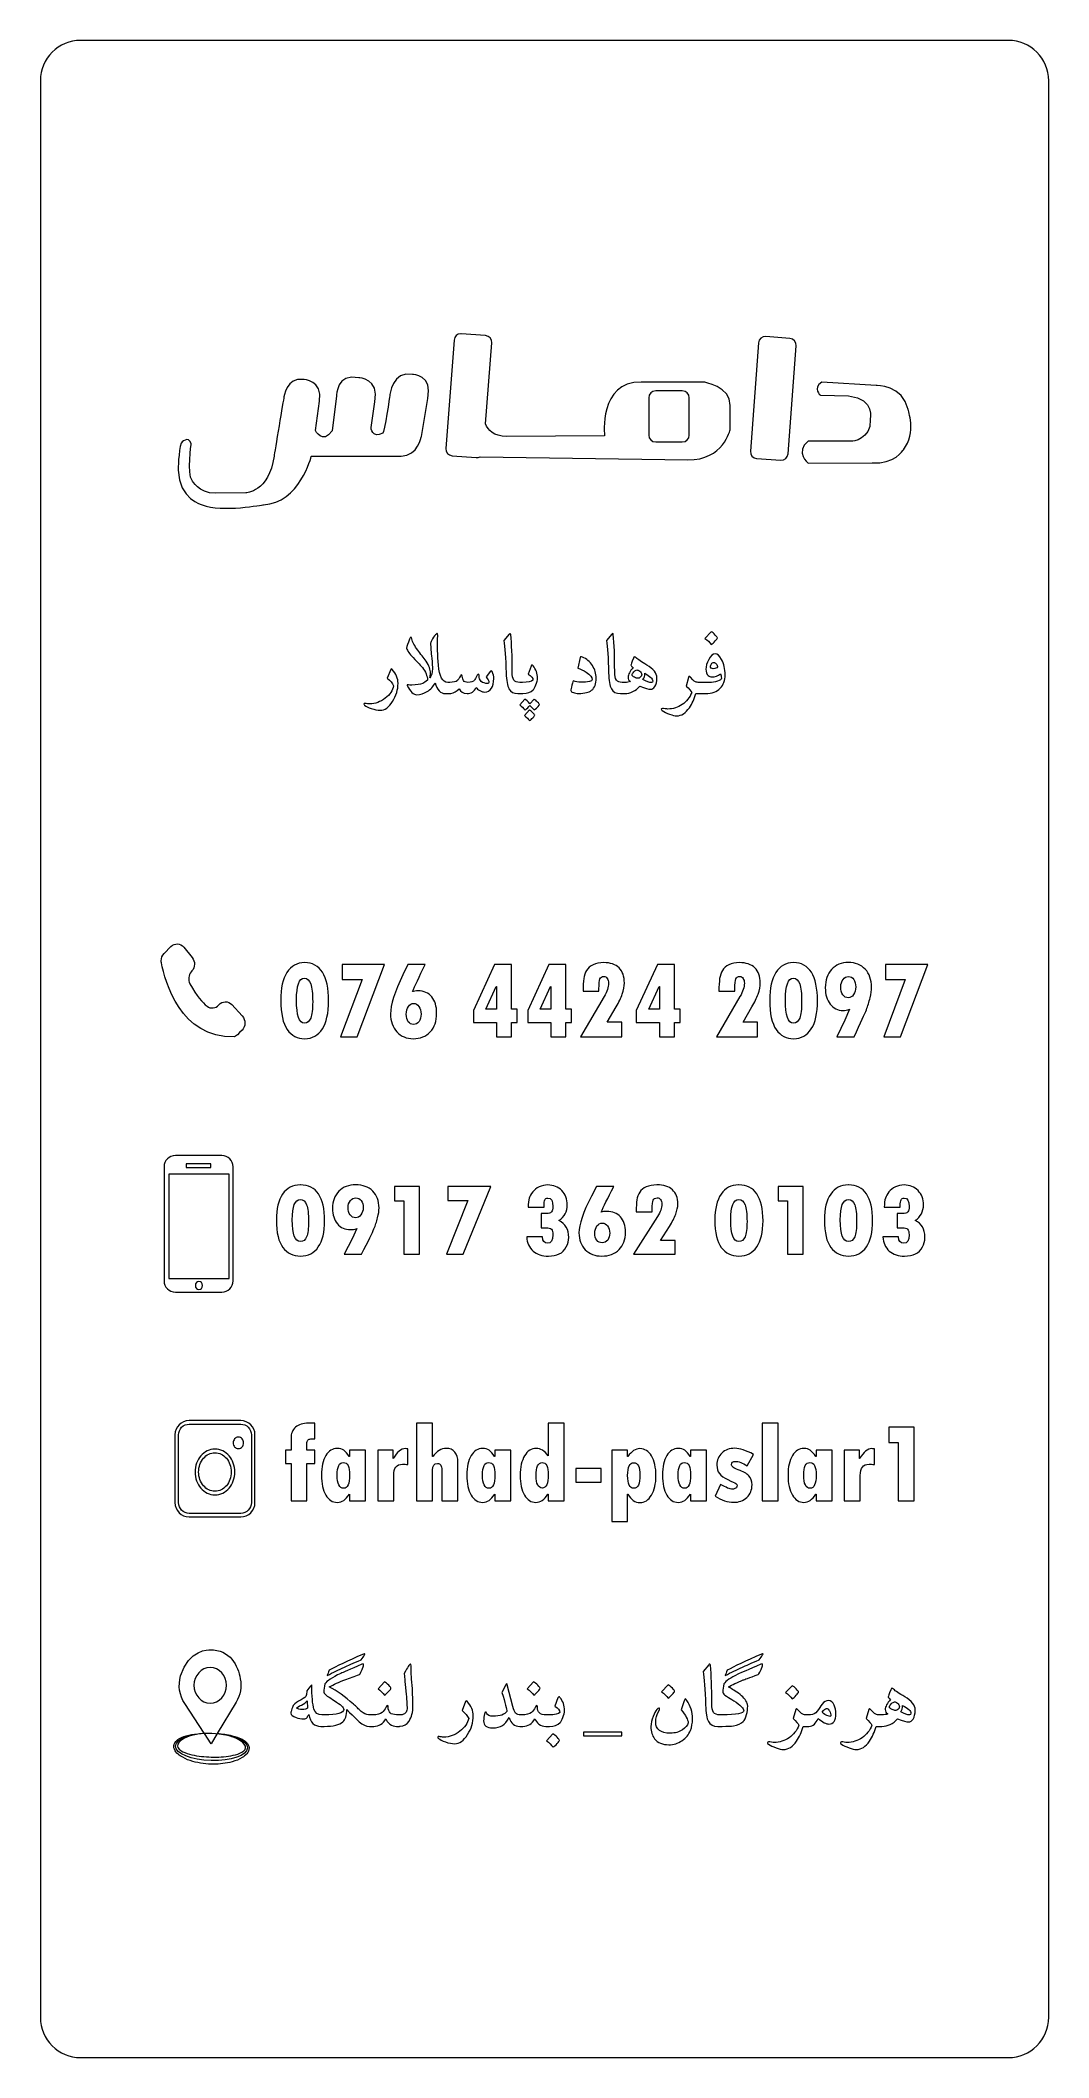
# Model space of a CAD drawing. Header units: millimetres. Extents: x -319 to -269, y -243 to -143.
import ezdxf

# ---------------------------------------------------------------- set-up
doc = ezdxf.new("R2010")
doc.units = ezdxf.units.MM
doc.header["$MEASUREMENT"] = 0
doc.layers.add('Layer 1', color=7, linetype='Continuous')

msp = doc.modelspace()

# ---------------------------------------------------------------- linework, layer by layer
at = {"layer": 'Layer 1', "color": 250, "lineweight": 18}
for points, knots in [([(-316.7188, -142.9953), (-316.7188, -142.9953), (-270.7189, -142.9953), (-270.7189, -142.9953), (-269.6188, -142.9953), (-268.7188, -143.8953), (-268.7188, -144.9952), (-268.7188, -144.9952), (-268.7188, -240.9953), (-268.7188, -240.9953), (-268.7188, -242.0953), (-269.6188, -242.9953), (-270.7189, -242.9953), (-270.7189, -242.9953), (-316.7188, -242.9953), (-316.7188, -242.9953), (-317.8188, -242.9953), (-318.7188, -242.0953), (-318.7188, -240.9953), (-318.7188, -240.9953), (-318.7188, -144.9952), (-318.7188, -144.9952), (-318.7188, -143.8953), (-317.8188, -142.9953), (-316.7188, -142.9953)], [0, 0, 0, 0, 0.125, 0.125, 0.125, 0.25, 0.25, 0.25, 0.375, 0.375, 0.375, 0.5, 0.5, 0.5, 0.625, 0.625, 0.625, 0.75, 0.75, 0.75, 0.875, 0.875, 0.875, 1, 1, 1, 1]), ([(-290.7406, -162.5979), (-290.7406, -162.5979), (-291.0538, -159.9038), (-288.9237, -159.9352), (-288.9237, -159.9352), (-285.8224, -159.9348), (-285.8224, -159.9348), (-285.8224, -159.9348), (-284.4753, -160.1512), (-284.5067, -161.0925), (-284.5067, -161.0925), (-284.506, -162.2845), (-284.506, -162.2845), (-284.506, -162.2845), (-284.8512, -163.8195), (-286.6055, -163.7882), (-286.6055, -163.7882), (-296.9151, -163.6353), (-296.9151, -163.6353), (-296.9696, -163.6646), (-297.0328, -163.679), (-297.099, -163.6741), (-297.099, -163.6741), (-298.2952, -163.585), (-298.2952, -163.585), (-298.4807, -163.5711), (-298.6199, -163.4096), (-298.6061, -163.224), (-298.6061, -163.224), (-298.2061, -157.8548), (-298.2061, -157.8548), (-298.1929, -157.678), (-298.0454, -157.5432), (-297.871, -157.5429), (-297.8624, -157.5429), (-297.8538, -157.5432), (-297.8451, -157.5439), (-297.8451, -157.5439), (-296.649, -157.633), (-296.649, -157.633), (-296.4634, -157.6467), (-296.3242, -157.8085), (-296.338, -157.994), (-296.338, -157.994), (-296.6369, -162.0061), (-296.6369, -162.0061), (-296.5257, -162.3286), (-296.2439, -162.6157), (-295.5961, -162.6291), (-295.5961, -162.6291), (-290.7406, -162.5979), (-290.7406, -162.5979)], [0, 0, 0, 0, 0.0588235, 0.0588235, 0.0588235, 0.1176471, 0.1176471, 0.1176471, 0.1764706, 0.1764706, 0.1764706, 0.2352941, 0.2352941, 0.2352941, 0.2941176, 0.2941176, 0.2941176, 0.3529412, 0.3529412, 0.3529412, 0.4117647, 0.4117647, 0.4117647, 0.4705882, 0.4705882, 0.4705882, 0.5294118, 0.5294118, 0.5294118, 0.5882353, 0.5882353, 0.5882353, 0.6470588, 0.6470588, 0.6470588, 0.7058824, 0.7058824, 0.7058824, 0.7647059, 0.7647059, 0.7647059, 0.8235294, 0.8235294, 0.8235294, 0.8823529, 0.8823529, 0.8823529, 0.9411765, 0.9411765, 0.9411765, 1, 1, 1, 1]), ([(-282.0035, -163.8113), (-282.0035, -163.8113), (-283.1993, -163.722), (-283.1993, -163.722), (-283.385, -163.7082), (-283.5242, -163.5467), (-283.5104, -163.361), (-283.5104, -163.361), (-283.1104, -157.992), (-283.1104, -157.992), (-283.0966, -157.8063), (-282.935, -157.6671), (-282.7494, -157.6809), (-282.7494, -157.6809), (-281.5532, -157.7701), (-281.5532, -157.7701), (-281.3679, -157.7839), (-281.2283, -157.9455), (-281.2425, -158.1311), (-281.2425, -158.1311), (-281.6424, -163.5001), (-281.6424, -163.5001), (-281.6562, -163.6858), (-281.8178, -163.825), (-282.0035, -163.8113)], [0, 0, 0, 0, 0.125, 0.125, 0.125, 0.25, 0.25, 0.25, 0.375, 0.375, 0.375, 0.5, 0.5, 0.5, 0.625, 0.625, 0.625, 0.75, 0.75, 0.75, 0.875, 0.875, 0.875, 1, 1, 1, 1]), ([(-301.7362, -162.4725), (-301.6526, -162.4292), (-301.3915, -160.609), (-301.3915, -160.609), (-301.3915, -160.609), (-301.2662, -159.3399), (-300.2637, -159.5591), (-300.2637, -159.5591), (-299.23, -159.5834), (-299.5118, -160.746), (-299.5118, -160.746), (-299.8252, -162.6291), (-299.8252, -162.6291), (-299.8252, -162.6291), (-299.9815, -163.6002), (-300.8277, -163.6002), (-301.6736, -163.6002), (-305.276, -163.6002), (-305.276, -163.6002), (-305.276, -163.6002), (-305.8711, -165.9498), (-307.6567, -166.0123), (-307.6567, -166.0123), (-309.6929, -166.4195), (-310.6953, -166.0123), (-310.6953, -166.0123), (-311.8544, -165.7474), (-311.8857, -164.2979), (-311.8857, -164.2979), (-311.8649, -163.3393), (-311.7395, -162.9633), (-311.7395, -162.9632), (-311.3845, -162.5455), (-311.2384, -162.9842), (-311.2384, -162.9842), (-311.4472, -164.467), (-311.1966, -164.822), (-311.1966, -164.822), (-310.8624, -165.4485), (-310.048, -165.4485), (-310.048, -165.4485), (-308.5233, -165.4277), (-308.5233, -165.4277), (-308.5233, -165.4277), (-307.3956, -165.4067), (-307.1241, -163.6002), (-307.1241, -163.4853), (-306.6439, -160.7077), (-306.6439, -160.7077), (-306.6439, -160.7077), (-306.5221, -159.6635), (-305.6744, -159.8098), (-305.6744, -159.8098), (-304.7017, -159.8306), (-304.8686, -160.8748), (-304.8686, -160.8748), (-305.0775, -162.3367), (-305.0775, -162.3367), (-305.0775, -162.3367), (-304.7434, -163.0468), (-304.2421, -162.3576), (-304.2421, -162.3576), (-304.0333, -160.609), (-304.0333, -160.609), (-304.0333, -160.609), (-304.0333, -159.4756), (-302.9264, -159.7262), (-302.9264, -159.7262), (-301.8822, -159.7471), (-302.1329, -160.9167), (-302.1329, -160.9167), (-302.3208, -162.1905), (-302.3208, -162.1905), (-302.3208, -162.1905), (-302.2791, -162.7545), (-301.7362, -162.4725)], [0, 0, 0, 0, 0.04, 0.04, 0.04, 0.08, 0.08, 0.08, 0.12, 0.12, 0.12, 0.16, 0.16, 0.16, 0.2, 0.2, 0.2, 0.24, 0.24, 0.24, 0.28, 0.28, 0.28, 0.32, 0.32, 0.32, 0.36, 0.36, 0.36, 0.4, 0.4, 0.4, 0.44, 0.44, 0.44, 0.48, 0.48, 0.48, 0.52, 0.52, 0.52, 0.56, 0.56, 0.56, 0.6, 0.6, 0.6, 0.64, 0.64, 0.64, 0.68, 0.68, 0.68, 0.72, 0.72, 0.72, 0.76, 0.76, 0.76, 0.8, 0.8, 0.8, 0.84, 0.84, 0.84, 0.88, 0.88, 0.88, 0.92, 0.92, 0.92, 0.96, 0.96, 0.96, 1, 1, 1, 1]), ([(-279.9747, -159.9348), (-279.9747, -159.9348), (-277.2805, -160.1021), (-277.2805, -160.1021), (-277.2805, -160.1021), (-275.9234, -160.0812), (-275.6934, -161.2925), (-275.6934, -161.2925), (-275.2542, -162.4411), (-275.9234, -163.2974), (-275.9234, -163.2974), (-276.3827, -164.0283), (-277.4687, -163.9449), (-277.4687, -163.9449), (-280.643, -163.9515), (-280.643, -163.9515), (-280.643, -163.9515), (-281.3114, -163.4228), (-280.643, -162.8589), (-280.643, -162.8589), (-278.474, -162.8697), (-278.474, -162.8697), (-278.474, -162.8697), (-277.509, -162.7848), (-277.5717, -161.8033), (-277.5717, -161.8033), (-277.2805, -160.7704), (-278.6383, -160.6242), (-278.6383, -160.6242), (-280.0374, -160.5825), (-280.0374, -160.5825), (-280.0374, -160.5825), (-280.4343, -160.2692), (-279.9747, -159.9348)], [0, 0, 0, 0, 0.0909091, 0.0909091, 0.0909091, 0.1818182, 0.1818182, 0.1818182, 0.2727273, 0.2727273, 0.2727273, 0.3636364, 0.3636364, 0.3636364, 0.4545455, 0.4545455, 0.4545455, 0.5454545, 0.5454545, 0.5454545, 0.6363636, 0.6363636, 0.6363636, 0.7272727, 0.7272727, 0.7272727, 0.8181818, 0.8181818, 0.8181818, 0.9090909, 0.9090909, 0.9090909, 1, 1, 1, 1]), ([(-286.8842, -162.905), (-286.8842, -162.905), (-288.2064, -162.905), (-288.2064, -162.905), (-288.3948, -162.905), (-288.5478, -162.7522), (-288.5478, -162.5636), (-288.5478, -162.5636), (-288.5478, -160.7137), (-288.5478, -160.7137), (-288.5478, -160.5253), (-288.3948, -160.3725), (-288.2064, -160.3725), (-288.2064, -160.3725), (-286.8842, -160.3725), (-286.8842, -160.3725), (-286.6957, -160.3725), (-286.5428, -160.5253), (-286.5428, -160.7138), (-286.5428, -160.7138), (-286.5428, -162.5636), (-286.5428, -162.5636), (-286.5428, -162.7522), (-286.6957, -162.905), (-286.8842, -162.905)], [0, 0, 0, 0, 0.125, 0.125, 0.125, 0.25, 0.25, 0.25, 0.375, 0.375, 0.375, 0.5, 0.5, 0.5, 0.625, 0.625, 0.625, 0.75, 0.75, 0.75, 0.875, 0.875, 0.875, 1, 1, 1, 1]), ([(-296.2321, -174.6359), (-296.2321, -174.8381), (-296.2721, -174.9983), (-296.3498, -175.1166), (-296.4299, -175.2398), (-296.5397, -175.3018), (-296.6801, -175.3018), (-296.7539, -175.3018), (-296.8354, -175.2786), (-296.9228, -175.2317), (-297.0118, -175.1849), (-297.0706, -175.1317), (-297.1007, -175.0715), (-297.2083, -175.2735), (-297.3598, -175.3745), (-297.5563, -175.3745), (-297.7602, -175.3745), (-297.8911, -175.295), (-297.9494, -175.1367), (-298.0663, -175.2721), (-298.2068, -175.3499), (-298.3701, -175.3695), (-298.3701, -175.3695), (-298.3701, -175.3745), (-298.3701, -175.3745), (-298.3701, -175.3745), (-298.4458, -175.3745), (-298.4458, -175.3745), (-298.4458, -175.3745), (-298.4552, -175.3745), (-298.4552, -175.3745), (-298.4552, -175.3745), (-298.588, -175.3745), (-298.588, -175.3745), (-298.588, -175.3745), (-298.6306, -175.3745), (-298.6306, -175.3745), (-298.8773, -175.3745), (-299.047, -175.1959), (-299.1387, -174.8387), (-299.2354, -175.0239), (-299.3691, -175.1711), (-299.5392, -175.2792), (-299.7029, -175.3825), (-299.8755, -175.4345), (-300.0573, -175.4345), (-300.2092, -175.4345), (-300.3669, -175.2844), (-300.5305, -174.9839), (-300.5371, -174.9708), (-300.5389, -174.9607), (-300.5357, -174.9538), (-300.534, -174.9469), (-300.5254, -174.9445), (-300.5105, -174.9463), (-300.4353, -174.9514), (-300.3652, -174.9538), (-300.3003, -174.9538), (-300.0683, -174.9538), (-299.8861, -174.9262), (-299.7543, -174.8713), (-299.6894, -174.8431), (-299.6102, -174.7906), (-299.5166, -174.7136), (-299.53, -174.5), (-299.6157, -174.2886), (-299.7745, -174.0802), (-299.8281, -174.0121), (-299.9814, -173.8481), (-300.2351, -173.5896), (-300.4137, -173.4073), (-300.522, -173.2547), (-300.5605, -173.1314), (-300.5455, -173.0295), (-300.497, -172.8812), (-300.4153, -172.6859), (-300.3868, -172.6176), (-300.3628, -172.5832), (-300.3428, -172.5832), (-300.3244, -172.5832), (-300.3086, -172.6101), (-300.2951, -172.6633), (-300.2617, -172.8215), (-300.1633, -173.0093), (-299.9998, -173.2267), (-299.8612, -173.4099), (-299.7228, -173.5926), (-299.5843, -173.7749), (-299.4442, -173.9919), (-299.3741, -174.1924), (-299.3741, -174.3756), (-299.3741, -174.4487), (-299.3839, -174.5227), (-299.4039, -174.5959), (-299.3174, -174.4957), (-299.2738, -174.3481), (-299.2738, -174.1529), (-299.2737, -174.0645), (-299.2873, -173.8881), (-299.3138, -173.6247), (-299.3423, -173.3341), (-299.36, -173.0857), (-299.3666, -172.8786), (-299.368, -172.8405), (-299.3353, -172.7666), (-299.2676, -172.6583), (-299.1999, -172.55), (-299.1377, -172.4725), (-299.081, -172.4255), (-299.0594, -172.4074), (-299.0445, -172.3979), (-299.036, -172.3979), (-299.0211, -172.3979), (-299.0145, -172.4286), (-299.016, -172.4906), (-299.031, -173.0069), (-299.0186, -173.4983), (-298.9785, -173.9645), (-298.9304, -174.5324), (-298.7755, -174.8193), (-298.5138, -174.8237), (-298.5138, -174.8237), (-298.4276, -174.8237), (-298.4276, -174.8237), (-298.4276, -174.8237), (-298.4189, -174.8237), (-298.4189, -174.8237), (-298.2369, -174.8228), (-298.1103, -174.7934), (-298.0394, -174.7353), (-298.0012, -174.7036), (-297.9518, -174.6223), (-297.8917, -174.4908), (-297.8805, -174.4626), (-297.8641, -174.4482), (-297.8417, -174.4482), (-297.819, -174.4481), (-297.8041, -174.4678), (-297.7992, -174.5065), (-297.7864, -174.6223), (-297.7665, -174.6987), (-297.7415, -174.7353), (-297.7039, -174.7943), (-297.6275, -174.8238), (-297.5137, -174.8238), (-297.3636, -174.8237), (-297.2559, -174.7887), (-297.1907, -174.718), (-297.1643, -174.6878), (-297.1193, -174.6015), (-297.0557, -174.4581), (-297.0405, -174.427), (-297.023, -174.4107), (-297.0004, -174.4107), (-296.9756, -174.4107), (-296.9629, -174.4339), (-296.9629, -174.4808), (-296.9629, -174.7442), (-296.8154, -174.8762), (-296.5173, -174.8762), (-296.4911, -174.8762), (-296.4773, -174.8589), (-296.4773, -174.8238), (-296.4773, -174.7487), (-296.5236, -174.6577), (-296.6149, -174.5509), (-296.6149, -174.5509), (-296.3947, -174.2706), (-296.3947, -174.2706), (-296.3746, -174.2473), (-296.3622, -174.2355), (-296.3547, -174.2355), (-296.3472, -174.2373), (-296.3358, -174.2523), (-296.3221, -174.2806), (-296.262, -174.4075), (-296.2321, -174.5258), (-296.2321, -174.6359)], [0, 0, 0, 0, 0.0169492, 0.0169492, 0.0169492, 0.0338983, 0.0338983, 0.0338983, 0.0508475, 0.0508475, 0.0508475, 0.0677966, 0.0677966, 0.0677966, 0.0847458, 0.0847458, 0.0847458, 0.1016949, 0.1016949, 0.1016949, 0.1186441, 0.1186441, 0.1186441, 0.1355932, 0.1355932, 0.1355932, 0.1525424, 0.1525424, 0.1525424, 0.1694915, 0.1694915, 0.1694915, 0.1864407, 0.1864407, 0.1864407, 0.2033898, 0.2033898, 0.2033898, 0.220339, 0.220339, 0.220339, 0.2372881, 0.2372881, 0.2372881, 0.2542373, 0.2542373, 0.2542373, 0.2711864, 0.2711864, 0.2711864, 0.2881356, 0.2881356, 0.2881356, 0.3050847, 0.3050847, 0.3050847, 0.3220339, 0.3220339, 0.3220339, 0.3389831, 0.3389831, 0.3389831, 0.3559322, 0.3559322, 0.3559322, 0.3728814, 0.3728814, 0.3728814, 0.3898305, 0.3898305, 0.3898305, 0.4067797, 0.4067797, 0.4067797, 0.4237288, 0.4237288, 0.4237288, 0.440678, 0.440678, 0.440678, 0.4576271, 0.4576271, 0.4576271, 0.4745763, 0.4745763, 0.4745763, 0.4915254, 0.4915254, 0.4915254, 0.5084746, 0.5084746, 0.5084746, 0.5254237, 0.5254237, 0.5254237, 0.5423729, 0.5423729, 0.5423729, 0.559322, 0.559322, 0.559322, 0.5762712, 0.5762712, 0.5762712, 0.5932203, 0.5932203, 0.5932203, 0.6101695, 0.6101695, 0.6101695, 0.6271186, 0.6271186, 0.6271186, 0.6440678, 0.6440678, 0.6440678, 0.6610169, 0.6610169, 0.6610169, 0.6779661, 0.6779661, 0.6779661, 0.6949153, 0.6949153, 0.6949153, 0.7118644, 0.7118644, 0.7118644, 0.7288136, 0.7288136, 0.7288136, 0.7457627, 0.7457627, 0.7457627, 0.7627119, 0.7627119, 0.7627119, 0.779661, 0.779661, 0.779661, 0.7966102, 0.7966102, 0.7966102, 0.8135593, 0.8135593, 0.8135593, 0.8305085, 0.8305085, 0.8305085, 0.8474576, 0.8474576, 0.8474576, 0.8644068, 0.8644068, 0.8644068, 0.8813559, 0.8813559, 0.8813559, 0.8983051, 0.8983051, 0.8983051, 0.9152542, 0.9152542, 0.9152542, 0.9322034, 0.9322034, 0.9322034, 0.9491525, 0.9491525, 0.9491525, 0.9661017, 0.9661017, 0.9661017, 0.9830508, 0.9830508, 0.9830508, 1, 1, 1, 1]), ([(-294.0691, -174.6198), (-294.0691, -174.7099), (-294.0936, -174.8188), (-294.1417, -174.9457), (-294.1869, -175.064), (-294.2314, -175.1461), (-294.2745, -175.1916), (-294.3928, -175.313), (-294.5655, -175.3745), (-294.7927, -175.3745), (-294.7927, -175.3745), (-294.8225, -175.3745), (-294.8225, -175.3745), (-294.8225, -175.3745), (-294.9653, -175.3745), (-294.9653, -175.3745), (-294.9653, -175.3745), (-295.038, -175.3745), (-295.038, -175.3745), (-295.25, -175.3745), (-295.3984, -175.2963), (-295.4834, -175.1392), (-295.5635, -174.9939), (-295.6087, -174.7323), (-295.6187, -174.355), (-295.6417, -173.6045), (-295.6793, -173.0696), (-295.7313, -172.7484), (-295.7313, -172.7484), (-295.4634, -172.4304), (-295.4634, -172.4304), (-295.4464, -172.4105), (-295.4315, -172.4005), (-295.4185, -172.4005), (-295.4014, -172.4005), (-295.3915, -172.4186), (-295.3884, -172.4556), (-295.3433, -172.9186), (-295.3208, -173.5262), (-295.3208, -174.28), (-295.3207, -174.487), (-295.2925, -174.6298), (-295.2356, -174.7074), (-295.1806, -174.7825), (-295.0842, -174.8213), (-294.9462, -174.8237), (-294.9462, -174.8237), (-294.8225, -174.8237), (-294.8225, -174.8237), (-294.8225, -174.8237), (-294.8101, -174.8237), (-294.8101, -174.8237), (-294.5326, -174.8237), (-294.3596, -174.7875), (-294.2894, -174.716), (-294.2894, -174.6083), (-294.37, -174.5065), (-294.5323, -174.4095), (-294.5323, -174.4095), (-294.3795, -174.0101), (-294.3795, -174.0101), (-294.3663, -173.9769), (-294.3522, -173.9601), (-294.3368, -173.9601), (-294.3239, -173.9601), (-294.3065, -173.9733), (-294.2845, -174.0003), (-294.1409, -174.1721), (-294.0691, -174.3786), (-294.0691, -174.6198)], [0, 0, 0, 0, 0.0434783, 0.0434783, 0.0434783, 0.0869565, 0.0869565, 0.0869565, 0.1304348, 0.1304348, 0.1304348, 0.173913, 0.173913, 0.173913, 0.2173913, 0.2173913, 0.2173913, 0.2608696, 0.2608696, 0.2608696, 0.3043478, 0.3043478, 0.3043478, 0.3478261, 0.3478261, 0.3478261, 0.3913043, 0.3913043, 0.3913043, 0.4347826, 0.4347826, 0.4347826, 0.4782609, 0.4782609, 0.4782609, 0.5217391, 0.5217391, 0.5217391, 0.5652174, 0.5652174, 0.5652174, 0.6086957, 0.6086957, 0.6086957, 0.6521739, 0.6521739, 0.6521739, 0.6956522, 0.6956522, 0.6956522, 0.7391304, 0.7391304, 0.7391304, 0.7826087, 0.7826087, 0.7826087, 0.826087, 0.826087, 0.826087, 0.8695652, 0.8695652, 0.8695652, 0.9130435, 0.9130435, 0.9130435, 0.9565217, 0.9565217, 0.9565217, 1, 1, 1, 1]), ([(-288.1463, -174.5959), (-288.1463, -174.7781), (-288.1787, -174.9207), (-288.2438, -175.0239), (-288.3019, -175.1172), (-288.3758, -175.164), (-288.4642, -175.164), (-288.5492, -175.164), (-288.7252, -175.114), (-288.9924, -175.014), (-289.1986, -175.2495), (-289.448, -175.3695), (-289.7406, -175.3742), (-289.7406, -175.3742), (-289.7406, -175.3745), (-289.7406, -175.3745), (-289.7406, -175.3745), (-289.7585, -175.3745), (-289.7585, -175.3745), (-289.7585, -175.3745), (-289.8835, -175.3745), (-289.8835, -175.3745), (-289.8835, -175.3745), (-289.9561, -175.3745), (-289.9561, -175.3745), (-290.1681, -175.3745), (-290.3166, -175.2963), (-290.4018, -175.1392), (-290.4819, -174.9939), (-290.5271, -174.7323), (-290.5371, -174.355), (-290.5598, -173.6045), (-290.5977, -173.0696), (-290.6495, -172.7484), (-290.6495, -172.7484), (-290.3818, -172.4304), (-290.3818, -172.4304), (-290.3648, -172.4105), (-290.3499, -172.4005), (-290.3366, -172.4005), (-290.3195, -172.4005), (-290.3097, -172.4186), (-290.3068, -172.4556), (-290.2615, -172.9186), (-290.2391, -173.5262), (-290.2391, -174.28), (-290.2391, -174.487), (-290.2109, -174.6298), (-290.154, -174.7074), (-290.099, -174.7825), (-290.0026, -174.8213), (-289.8646, -174.8237), (-289.8646, -174.8237), (-289.7406, -174.8237), (-289.7406, -174.8237), (-289.7406, -174.8237), (-289.7233, -174.8237), (-289.7233, -174.8237), (-289.6282, -174.8237), (-289.5386, -174.8105), (-289.4556, -174.7837), (-289.5357, -174.7317), (-289.5756, -174.6617), (-289.5756, -174.5727), (-289.5756, -174.4326), (-289.49, -174.2678), (-289.3178, -174.079), (-289.3962, -174.0351), (-289.4357, -173.9977), (-289.4357, -173.9658), (-289.4357, -173.9493), (-289.3933, -173.8355), (-289.3103, -173.6247), (-289.2904, -173.5765), (-289.2726, -173.552), (-289.2577, -173.552), (-289.2448, -173.552), (-289.2182, -173.569), (-289.18, -173.602), (-289.0871, -173.6821), (-288.9074, -173.8016), (-288.6418, -173.9601), (-288.3115, -174.1554), (-288.1463, -174.3674), (-288.1463, -174.5959)], [0, 0, 0, 0, 0.0357143, 0.0357143, 0.0357143, 0.0714286, 0.0714286, 0.0714286, 0.1071429, 0.1071429, 0.1071429, 0.1428571, 0.1428571, 0.1428571, 0.1785714, 0.1785714, 0.1785714, 0.2142857, 0.2142857, 0.2142857, 0.25, 0.25, 0.25, 0.2857143, 0.2857143, 0.2857143, 0.3214286, 0.3214286, 0.3214286, 0.3571429, 0.3571429, 0.3571429, 0.3928571, 0.3928571, 0.3928571, 0.4285714, 0.4285714, 0.4285714, 0.4642857, 0.4642857, 0.4642857, 0.5, 0.5, 0.5, 0.5357143, 0.5357143, 0.5357143, 0.5714286, 0.5714286, 0.5714286, 0.6071429, 0.6071429, 0.6071429, 0.6428571, 0.6428571, 0.6428571, 0.6785714, 0.6785714, 0.6785714, 0.7142857, 0.7142857, 0.7142857, 0.75, 0.75, 0.75, 0.7857143, 0.7857143, 0.7857143, 0.8214286, 0.8214286, 0.8214286, 0.8571429, 0.8571429, 0.8571429, 0.8928571, 0.8928571, 0.8928571, 0.9285714, 0.9285714, 0.9285714, 0.9642857, 0.9642857, 0.9642857, 1, 1, 1, 1]), ([(-285.1446, -172.6182), (-285.1446, -172.6415), (-285.1811, -172.6921), (-285.2537, -172.7697), (-285.3263, -172.8473), (-285.3927, -172.9062), (-285.4524, -172.9463), (-285.5326, -172.8293), (-285.6355, -172.7266), (-285.7605, -172.6384), (-285.7605, -172.6384), (-285.4575, -172.3128), (-285.4575, -172.3128), (-285.3956, -172.3379), (-285.3268, -172.391), (-285.2501, -172.4731), (-285.1798, -172.5463), (-285.1446, -172.5952), (-285.1446, -172.6182)], [0, 0, 0, 0, 0.1666667, 0.1666667, 0.1666667, 0.3333333, 0.3333333, 0.3333333, 0.5, 0.5, 0.5, 0.6666667, 0.6666667, 0.6666667, 0.8333333, 0.8333333, 0.8333333, 1, 1, 1, 1]), ([(-291.1554, -174.6109), (-291.1554, -174.8964), (-291.2309, -175.0973), (-291.3833, -175.2142), (-291.5152, -175.3174), (-291.7277, -175.3694), (-292.0215, -175.3694), (-292.1215, -175.3694), (-292.2099, -175.3562), (-292.2866, -175.3294), (-292.3688, -175.3012), (-292.4095, -175.2662), (-292.4095, -175.2242), (-292.4095, -175.1892), (-292.3925, -175.1016), (-292.3593, -174.9613), (-292.3223, -174.8142), (-292.2987, -174.7412), (-292.2866, -174.7412), (-292.1697, -174.793), (-292.0534, -174.8188), (-291.9365, -174.8188), (-291.5439, -174.8188), (-291.348, -174.7729), (-291.348, -174.681), (-291.348, -174.5677), (-291.4475, -174.4475), (-291.6459, -174.3206), (-291.8012, -174.2203), (-291.9406, -174.1535), (-292.0638, -174.1203), (-292.0638, -174.1203), (-291.9514, -173.5871), (-291.9514, -173.5871), (-291.9414, -173.5452), (-291.9037, -173.5389), (-291.8385, -173.567), (-291.6351, -173.654), (-291.47, -173.7935), (-291.3443, -173.9863), (-291.2185, -174.179), (-291.1554, -174.3877), (-291.1554, -174.6109)], [0, 0, 0, 0, 0.0714286, 0.0714286, 0.0714286, 0.1428571, 0.1428571, 0.1428571, 0.2142857, 0.2142857, 0.2142857, 0.2857143, 0.2857143, 0.2857143, 0.3571429, 0.3571429, 0.3571429, 0.4285714, 0.4285714, 0.4285714, 0.5, 0.5, 0.5, 0.5714286, 0.5714286, 0.5714286, 0.6428571, 0.6428571, 0.6428571, 0.7142857, 0.7142857, 0.7142857, 0.7857143, 0.7857143, 0.7857143, 0.8571429, 0.8571429, 0.8571429, 0.9285714, 0.9285714, 0.9285714, 1, 1, 1, 1]), ([(-284.7645, -174.452), (-284.7645, -174.7241), (-284.8424, -174.9426), (-284.9998, -175.106), (-285.17, -175.285), (-285.4127, -175.3745), (-285.7281, -175.3745), (-285.7281, -175.3745), (-285.9484, -175.3745), (-285.9484, -175.3745), (-285.9484, -175.3745), (-286.0911, -175.3745), (-286.0911, -175.3745), (-286.0911, -175.3745), (-286.2211, -175.3745), (-286.2211, -175.3745), (-286.2933, -175.6461), (-286.3971, -175.8808), (-286.5339, -176.0786), (-286.7174, -176.3451), (-286.9266, -176.4784), (-287.1599, -176.4784), (-287.2482, -176.4784), (-287.3657, -176.4516), (-287.5129, -176.3983), (-287.6599, -176.3451), (-287.7828, -176.2849), (-287.8811, -176.2182), (-287.9109, -176.198), (-287.9259, -176.1772), (-287.9259, -176.1554), (-287.9259, -176.1285), (-287.9077, -176.1154), (-287.8707, -176.1154), (-287.8429, -176.1154), (-287.7981, -176.1199), (-287.7383, -176.1291), (-287.6781, -176.1387), (-287.6329, -176.143), (-287.603, -176.143), (-287.3445, -176.143), (-287.1067, -176.0686), (-286.8909, -175.9201), (-286.6751, -175.7717), (-286.5174, -175.5703), (-286.419, -175.3168), (-286.454, -175.2469), (-286.5473, -175.1416), (-286.6992, -175.0014), (-286.6992, -175.0014), (-286.5718, -174.5758), (-286.5718, -174.5758), (-286.5618, -174.5408), (-286.5497, -174.5233), (-286.5365, -174.5233), (-286.5249, -174.5233), (-286.5071, -174.5357), (-286.4842, -174.5609), (-286.4842, -174.5609), (-286.3713, -174.6872), (-286.3713, -174.6872), (-286.3195, -174.7449), (-286.273, -174.7818), (-286.231, -174.7987), (-286.1892, -174.8156), (-286.1244, -174.8238), (-286.036, -174.8238), (-286.036, -174.8238), (-285.9484, -174.8237), (-285.9484, -174.8237), (-285.9484, -174.8237), (-285.9484, -174.8262), (-285.9484, -174.8262), (-285.9484, -174.8262), (-285.5529, -174.8262), (-285.5529, -174.8262), (-285.4076, -174.8262), (-285.2708, -174.8043), (-285.142, -174.7605), (-285.0139, -174.7174), (-284.9495, -174.6686), (-284.9495, -174.6146), (-284.9495, -174.5239), (-284.9653, -174.4507), (-284.9972, -174.3957), (-285.1243, -174.5006), (-285.2625, -174.5534), (-285.4127, -174.5534), (-285.4828, -174.5534), (-285.5454, -174.5302), (-285.6003, -174.4833), (-285.6775, -174.4162), (-285.7157, -174.3131), (-285.7157, -174.1729), (-285.7157, -174.0276), (-285.6687, -173.8668), (-285.5753, -173.6898), (-285.4732, -173.4976), (-285.3696, -173.4018), (-285.2625, -173.4018), (-285.1505, -173.4018), (-285.0429, -173.497), (-284.9395, -173.6879), (-284.8226, -173.8999), (-284.7645, -174.1548), (-284.7645, -174.452)], [0, 0, 0, 0, 0.0285714, 0.0285714, 0.0285714, 0.0571429, 0.0571429, 0.0571429, 0.0857143, 0.0857143, 0.0857143, 0.1142857, 0.1142857, 0.1142857, 0.1428571, 0.1428571, 0.1428571, 0.1714286, 0.1714286, 0.1714286, 0.2, 0.2, 0.2, 0.2285714, 0.2285714, 0.2285714, 0.2571429, 0.2571429, 0.2571429, 0.2857143, 0.2857143, 0.2857143, 0.3142857, 0.3142857, 0.3142857, 0.3428571, 0.3428571, 0.3428571, 0.3714286, 0.3714286, 0.3714286, 0.4, 0.4, 0.4, 0.4285714, 0.4285714, 0.4285714, 0.4571429, 0.4571429, 0.4571429, 0.4857143, 0.4857143, 0.4857143, 0.5142857, 0.5142857, 0.5142857, 0.5428571, 0.5428571, 0.5428571, 0.5714286, 0.5714286, 0.5714286, 0.6, 0.6, 0.6, 0.6285714, 0.6285714, 0.6285714, 0.6571429, 0.6571429, 0.6571429, 0.6857143, 0.6857143, 0.6857143, 0.7142857, 0.7142857, 0.7142857, 0.7428571, 0.7428571, 0.7428571, 0.7714286, 0.7714286, 0.7714286, 0.8, 0.8, 0.8, 0.8285714, 0.8285714, 0.8285714, 0.8571429, 0.8571429, 0.8571429, 0.8857143, 0.8857143, 0.8857143, 0.9142857, 0.9142857, 0.9142857, 0.9428571, 0.9428571, 0.9428571, 0.9714286, 0.9714286, 0.9714286, 1, 1, 1, 1]), ([(-285.1347, -174.0576), (-285.1429, -174.0045), (-285.1674, -173.953), (-285.2068, -173.905), (-285.2462, -173.8568), (-285.2837, -173.8323), (-285.3189, -173.8323), (-285.3657, -173.8323), (-285.4069, -173.8574), (-285.4426, -173.9075), (-285.4728, -173.9493), (-285.4877, -173.9876), (-285.4877, -174.0227), (-285.4877, -174.1028), (-285.4434, -174.1428), (-285.3538, -174.1428), (-285.245, -174.1428), (-285.1715, -174.1147), (-285.1347, -174.0576)], [0, 0, 0, 0, 0.1666667, 0.1666667, 0.1666667, 0.3333333, 0.3333333, 0.3333333, 0.5, 0.5, 0.5, 0.6666667, 0.6666667, 0.6666667, 0.8333333, 0.8333333, 0.8333333, 1, 1, 1, 1]), ([(-300.9811, -174.8688), (-300.9811, -175.1823), (-301.0711, -175.4816), (-301.2515, -175.765), (-301.4368, -176.0571), (-301.641, -176.203), (-301.8648, -176.203), (-301.9966, -176.203), (-302.1442, -176.1748), (-302.3079, -176.1179), (-302.4595, -176.0648), (-302.5716, -176.0084), (-302.6433, -175.9503), (-302.6632, -175.9333), (-302.6732, -175.917), (-302.6732, -175.9), (-302.6732, -175.865), (-302.6523, -175.8526), (-302.6108, -175.8624), (-302.5371, -175.8794), (-302.463, -175.8876), (-302.388, -175.8876), (-302.1126, -175.8876), (-301.8557, -175.7932), (-301.6169, -175.6048), (-301.3851, -175.4264), (-301.2454, -175.2242), (-301.199, -174.9989), (-301.254, -174.8619), (-301.3591, -174.7341), (-301.5144, -174.6158), (-301.5144, -174.6158), (-301.3465, -174.1902), (-301.3465, -174.1902), (-301.3298, -174.1452), (-301.3056, -174.1408), (-301.2741, -174.1778), (-301.0786, -174.4013), (-300.9811, -174.6316), (-300.9811, -174.8688)], [0, 0, 0, 0, 0.0769231, 0.0769231, 0.0769231, 0.1538462, 0.1538462, 0.1538462, 0.2307692, 0.2307692, 0.2307692, 0.3076923, 0.3076923, 0.3076923, 0.3846154, 0.3846154, 0.3846154, 0.4615385, 0.4615385, 0.4615385, 0.5384615, 0.5384615, 0.5384615, 0.6153846, 0.6153846, 0.6153846, 0.6923077, 0.6923077, 0.6923077, 0.7692308, 0.7692308, 0.7692308, 0.8461538, 0.8461538, 0.8461538, 0.9230769, 0.9230769, 0.9230769, 1, 1, 1, 1]), ([(-288.8999, -174.4231), (-288.8999, -174.3662), (-288.9318, -174.3137), (-288.9949, -174.2654), (-289.0501, -174.2254), (-289.097, -174.2054), (-289.1352, -174.2054), (-289.1771, -174.2054), (-289.227, -174.2361), (-289.2854, -174.2967), (-289.3436, -174.3575), (-289.373, -174.4113), (-289.373, -174.4581), (-289.373, -174.4932), (-289.3327, -174.529), (-289.2526, -174.5658), (-289.1808, -174.6009), (-289.1219, -174.6183), (-289.0751, -174.6183), (-289.0398, -174.6183), (-289.0041, -174.6015), (-288.9676, -174.5683), (-288.9223, -174.5282), (-288.8999, -174.4802), (-288.8999, -174.4231)], [0, 0, 0, 0, 0.125, 0.125, 0.125, 0.25, 0.25, 0.25, 0.375, 0.375, 0.375, 0.5, 0.5, 0.5, 0.625, 0.625, 0.625, 0.75, 0.75, 0.75, 0.875, 0.875, 0.875, 1, 1, 1, 1]), ([(-288.3517, -174.7511), (-288.3517, -174.641), (-288.4824, -174.5152), (-288.7448, -174.3731), (-288.7446, -174.5), (-288.7755, -174.604), (-288.8373, -174.6859), (-288.6467, -174.7812), (-288.5068, -174.8288), (-288.4164, -174.8288), (-288.3733, -174.8288), (-288.3517, -174.803), (-288.3517, -174.7511)], [0, 0, 0, 0, 0.25, 0.25, 0.25, 0.5, 0.5, 0.5, 0.75, 0.75, 0.75, 1, 1, 1, 1]), ([(-293.9715, -175.9201), (-293.9715, -175.9603), (-294.0591, -176.0484), (-294.2343, -176.1855), (-294.2862, -176.1185), (-294.3588, -176.0478), (-294.4522, -175.9727), (-294.5053, -176.0329), (-294.5829, -176.1099), (-294.685, -176.203), (-294.7569, -176.0978), (-294.8445, -176.0096), (-294.9479, -175.9376), (-294.9479, -175.9376), (-294.69, -175.6597), (-294.69, -175.6597), (-294.6217, -175.6898), (-294.5397, -175.7631), (-294.4447, -175.8802), (-294.4447, -175.8802), (-294.2393, -175.6597), (-294.2393, -175.6597), (-294.1874, -175.6818), (-294.1285, -175.7268), (-294.0616, -175.7951), (-294.0014, -175.8581), (-293.9716, -175.9), (-293.9715, -175.9201)], [0, 0, 0, 0, 0.1111111, 0.1111111, 0.1111111, 0.2222222, 0.2222222, 0.2222222, 0.3333333, 0.3333333, 0.3333333, 0.4444444, 0.4444444, 0.4444444, 0.5555556, 0.5555556, 0.5555556, 0.6666667, 0.6666667, 0.6666667, 0.7777778, 0.7777778, 0.7777778, 0.8888889, 0.8888889, 0.8888889, 1, 1, 1, 1]), ([(-294.202, -176.4457), (-294.202, -176.4609), (-294.2326, -176.5028), (-294.2945, -176.5711), (-294.3563, -176.6392), (-294.4094, -176.6887), (-294.4546, -176.7187), (-294.5165, -176.6366), (-294.6043, -176.551), (-294.7175, -176.4609), (-294.7175, -176.4609), (-294.4596, -176.1906), (-294.4596, -176.1906), (-294.4128, -176.2225), (-294.3596, -176.2676), (-294.2994, -176.3256), (-294.2343, -176.389), (-294.202, -176.429), (-294.202, -176.4457)], [0, 0, 0, 0, 0.1666667, 0.1666667, 0.1666667, 0.3333333, 0.3333333, 0.3333333, 0.5, 0.5, 0.5, 0.6666667, 0.6666667, 0.6666667, 0.8333333, 0.8333333, 0.8333333, 1, 1, 1, 1]), ([(-311.2383, -189.1698), (-311.2383, -189.1698), (-311.2, -189.1263), (-311.2, -189.1263), (-311.0376, -188.9411), (-311.0324, -188.6503), (-311.1881, -188.4591), (-311.1881, -188.4591), (-311.604, -187.9487), (-311.604, -187.9487), (-311.7712, -187.7435), (-312.0601, -187.7293), (-312.2444, -187.9172), (-312.2444, -187.9172), (-312.5827, -188.2624), (-312.5827, -188.2624), (-312.6756, -188.3571), (-312.7261, -188.4881), (-312.7259, -188.6236), (-312.7258, -188.6581), (-312.7225, -188.6929), (-312.7157, -188.7275), (-312.5367, -189.6428), (-311.7669, -192.4728), (-309.1042, -192.3884), (-309.0442, -192.3865), (-308.8763, -192.2287), (-308.7182, -192.0656), (-308.533, -191.8746), (-308.5278, -191.5544), (-308.7078, -191.3585), (-308.7078, -191.3585), (-309.2236, -190.7973), (-309.2236, -190.7973), (-309.4022, -190.603), (-309.6921, -190.6083), (-309.8656, -190.809), (-309.8656, -190.809), (-309.8656, -190.809), (-309.8656, -190.809), (-310.0202, -190.988), (-310.2704, -191.0159), (-310.4529, -190.8727), (-310.6727, -190.7001), (-310.973, -190.3751), (-311.3008, -189.7641), (-311.4028, -189.5738), (-311.3783, -189.3293), (-311.2383, -189.1698)], [0, 0, 0, 0, 0.0625, 0.0625, 0.0625, 0.125, 0.125, 0.125, 0.1875, 0.1875, 0.1875, 0.25, 0.25, 0.25, 0.3125, 0.3125, 0.3125, 0.375, 0.375, 0.375, 0.4375, 0.4375, 0.4375, 0.5, 0.5, 0.5, 0.5625, 0.5625, 0.5625, 0.625, 0.625, 0.625, 0.6875, 0.6875, 0.6875, 0.75, 0.75, 0.75, 0.8125, 0.8125, 0.8125, 0.875, 0.875, 0.875, 0.9375, 0.9375, 0.9375, 1, 1, 1, 1]), ([(-305.6133, -188.7142), (-305.2252, -188.7142), (-304.9306, -188.8742), (-304.7293, -189.1946), (-304.5281, -189.5148), (-304.4275, -189.9862), (-304.4275, -190.6085), (-304.4275, -191.215), (-304.5298, -191.6792), (-304.7348, -192.001), (-304.9394, -192.3231), (-305.2324, -192.4842), (-305.6133, -192.4842), (-305.9747, -192.4842), (-306.2622, -192.3333), (-306.4759, -192.032), (-306.6897, -191.7307), (-306.7968, -191.2436), (-306.7968, -190.5711), (-306.7968, -189.9806), (-306.694, -189.5236), (-306.4882, -189.2), (-306.2825, -188.8761), (-305.9943, -188.7142), (-305.6243, -188.7142), (-305.6243, -188.7142), (-305.6133, -188.7142), (-305.6133, -188.7142)], [0, 0, 0, 0, 0.1111111, 0.1111111, 0.1111111, 0.2222222, 0.2222222, 0.2222222, 0.3333333, 0.3333333, 0.3333333, 0.4444444, 0.4444444, 0.4444444, 0.5555556, 0.5555556, 0.5555556, 0.6666667, 0.6666667, 0.6666667, 0.7777778, 0.7777778, 0.7777778, 0.8888889, 0.8888889, 0.8888889, 1, 1, 1, 1]), ([(-303.7566, -188.8081), (-303.7566, -188.8081), (-301.6504, -188.8081), (-301.6504, -188.8081), (-301.6504, -188.8081), (-303.0026, -192.3901), (-303.0026, -192.3901), (-303.0026, -192.3901), (-303.8263, -192.3901), (-303.8263, -192.3901), (-303.8263, -192.3901), (-302.7666, -189.5434), (-302.7666, -189.5434), (-302.7666, -189.5434), (-303.7566, -189.5434), (-303.7566, -189.5434), (-303.7566, -189.5434), (-303.7566, -188.8081), (-303.7566, -188.8081)], [0, 0, 0, 0, 0.1666667, 0.1666667, 0.1666667, 0.3333333, 0.3333333, 0.3333333, 0.5, 0.5, 0.5, 0.6666667, 0.6666667, 0.6666667, 0.8333333, 0.8333333, 0.8333333, 1, 1, 1, 1]), ([(-300.4913, -188.8029), (-300.4913, -188.8029), (-299.6379, -188.8029), (-299.6379, -188.8029), (-299.9438, -189.436), (-300.1514, -189.8859), (-300.2606, -190.1524), (-300.2372, -190.1508), (-300.1988, -190.1434), (-300.1451, -190.131), (-300.0842, -190.1201), (-300.0326, -190.115), (-299.9893, -190.115), (-299.6998, -190.115), (-299.4734, -190.2123), (-299.3106, -190.4075), (-299.148, -190.6023), (-299.0664, -190.8753), (-299.0664, -191.2257), (-299.0664, -191.6103), (-299.1721, -191.9161), (-299.383, -192.1435), (-299.5942, -192.3705), (-299.8768, -192.4842), (-300.231, -192.4842), (-300.5636, -192.4842), (-300.8339, -192.371), (-301.0411, -192.1447), (-301.2487, -191.9185), (-301.3526, -191.6229), (-301.3526, -191.2579), (-301.3526, -190.809), (-301.1477, -190.1603), (-300.7379, -189.3125), (-300.7379, -189.3125), (-300.4913, -188.8029), (-300.4913, -188.8029)], [0, 0, 0, 0, 0.0833333, 0.0833333, 0.0833333, 0.1666667, 0.1666667, 0.1666667, 0.25, 0.25, 0.25, 0.3333333, 0.3333333, 0.3333333, 0.4166667, 0.4166667, 0.4166667, 0.5, 0.5, 0.5, 0.5833333, 0.5833333, 0.5833333, 0.6666667, 0.6666667, 0.6666667, 0.75, 0.75, 0.75, 0.8333333, 0.8333333, 0.8333333, 0.9166667, 0.9166667, 0.9166667, 1, 1, 1, 1]), ([(-296.1901, -188.8081), (-296.1901, -188.8081), (-295.3557, -188.8081), (-295.3557, -188.8081), (-295.3557, -188.8081), (-295.3557, -191.0272), (-295.3557, -191.0272), (-295.3557, -191.0272), (-295.0765, -191.0272), (-295.0765, -191.0272), (-295.0765, -191.0272), (-295.0765, -191.6763), (-295.0765, -191.6763), (-295.0765, -191.6763), (-295.3557, -191.6763), (-295.3557, -191.6763), (-295.3557, -191.6763), (-295.3557, -192.3901), (-295.3557, -192.3901), (-295.3557, -192.3901), (-296.0988, -192.3901), (-296.0988, -192.3901), (-296.0988, -192.3901), (-296.0988, -191.6763), (-296.0988, -191.6763), (-296.0988, -191.6763), (-297.2472, -191.6763), (-297.2472, -191.6763), (-297.2472, -191.6763), (-297.2472, -191.0943), (-297.2472, -191.0943), (-297.2472, -191.0943), (-296.1901, -188.8081), (-296.1901, -188.8081)], [0, 0, 0, 0, 0.0909091, 0.0909091, 0.0909091, 0.1818182, 0.1818182, 0.1818182, 0.2727273, 0.2727273, 0.2727273, 0.3636364, 0.3636364, 0.3636364, 0.4545455, 0.4545455, 0.4545455, 0.5454545, 0.5454545, 0.5454545, 0.6363636, 0.6363636, 0.6363636, 0.7272727, 0.7272727, 0.7272727, 0.8181818, 0.8181818, 0.8181818, 0.9090909, 0.9090909, 0.9090909, 1, 1, 1, 1]), ([(-293.496, -188.8081), (-293.496, -188.8081), (-292.6619, -188.8081), (-292.6619, -188.8081), (-292.6619, -188.8081), (-292.6619, -191.0272), (-292.6619, -191.0272), (-292.6619, -191.0272), (-292.3822, -191.0272), (-292.3822, -191.0272), (-292.3822, -191.0272), (-292.3822, -191.6763), (-292.3822, -191.6763), (-292.3822, -191.6763), (-292.6619, -191.6763), (-292.6619, -191.6763), (-292.6619, -191.6763), (-292.6619, -192.3901), (-292.6619, -192.3901), (-292.6619, -192.3901), (-293.4047, -192.3901), (-293.4047, -192.3901), (-293.4047, -192.3901), (-293.4047, -191.6763), (-293.4047, -191.6763), (-293.4047, -191.6763), (-294.5533, -191.6763), (-294.5533, -191.6763), (-294.5533, -191.6763), (-294.5533, -191.0943), (-294.5533, -191.0943), (-294.5533, -191.0943), (-293.496, -188.8081), (-293.496, -188.8081)], [0, 0, 0, 0, 0.0909091, 0.0909091, 0.0909091, 0.1818182, 0.1818182, 0.1818182, 0.2727273, 0.2727273, 0.2727273, 0.3636364, 0.3636364, 0.3636364, 0.4545455, 0.4545455, 0.4545455, 0.5454545, 0.5454545, 0.5454545, 0.6363636, 0.6363636, 0.6363636, 0.7272727, 0.7272727, 0.7272727, 0.8181818, 0.8181818, 0.8181818, 0.9090909, 0.9090909, 0.9090909, 1, 1, 1, 1]), ([(-291.0169, -190.1362), (-291.0169, -190.1362), (-291.8031, -190.1362), (-291.8031, -190.1362), (-291.8031, -189.8678), (-291.7921, -189.6576), (-291.7697, -189.5057), (-291.7476, -189.3538), (-291.7008, -189.2192), (-291.6301, -189.1018), (-291.5595, -188.985), (-291.4514, -188.891), (-291.3053, -188.8203), (-291.1599, -188.7495), (-290.9863, -188.7142), (-290.7864, -188.7142), (-290.4554, -188.7142), (-290.2015, -188.801), (-290.024, -188.9745), (-289.8469, -189.1481), (-289.7588, -189.3984), (-289.7588, -189.7259), (-289.7588, -189.8938), (-289.7926, -190.0752), (-289.8604, -190.2692), (-289.9286, -190.4633), (-290.0306, -190.6765), (-290.1667, -190.9091), (-290.1667, -190.9091), (-290.6066, -191.6603), (-290.6066, -191.6603), (-290.6066, -191.6603), (-289.8845, -191.6603), (-289.8845, -191.6603), (-289.8845, -191.6603), (-289.8845, -192.3901), (-289.8845, -192.3901), (-289.8845, -192.3901), (-291.9292, -192.3901), (-291.9292, -192.3901), (-291.9292, -192.3901), (-290.7592, -190.3913), (-290.7592, -190.3913), (-290.6166, -190.1515), (-290.545, -189.9333), (-290.545, -189.7364), (-290.545, -189.6382), (-290.566, -189.5577), (-290.6094, -189.495), (-290.6524, -189.4325), (-290.7058, -189.4012), (-290.7702, -189.4012), (-290.8722, -189.4012), (-290.9387, -189.4418), (-290.9704, -189.5231), (-291.0014, -189.6048), (-291.0169, -189.7653), (-291.0169, -190.0047), (-291.0169, -190.0047), (-291.0169, -190.1362), (-291.0169, -190.1362)], [0, 0, 0, 0, 0.05, 0.05, 0.05, 0.1, 0.1, 0.1, 0.15, 0.15, 0.15, 0.2, 0.2, 0.2, 0.25, 0.25, 0.25, 0.3, 0.3, 0.3, 0.35, 0.35, 0.35, 0.4, 0.4, 0.4, 0.45, 0.45, 0.45, 0.5, 0.5, 0.5, 0.55, 0.55, 0.55, 0.6, 0.6, 0.6, 0.65, 0.65, 0.65, 0.7, 0.7, 0.7, 0.75, 0.75, 0.75, 0.8, 0.8, 0.8, 0.85, 0.85, 0.85, 0.9, 0.9, 0.9, 0.95, 0.95, 0.95, 1, 1, 1, 1]), ([(-288.1082, -188.8081), (-288.1082, -188.8081), (-287.2738, -188.8081), (-287.2738, -188.8081), (-287.2738, -188.8081), (-287.2738, -191.0272), (-287.2738, -191.0272), (-287.2738, -191.0272), (-286.9948, -191.0272), (-286.9948, -191.0272), (-286.9948, -191.0272), (-286.9948, -191.6763), (-286.9948, -191.6763), (-286.9948, -191.6763), (-287.2738, -191.6763), (-287.2738, -191.6763), (-287.2738, -191.6763), (-287.2738, -192.3901), (-287.2738, -192.3901), (-287.2738, -192.3901), (-288.0173, -192.3901), (-288.0173, -192.3901), (-288.0173, -192.3901), (-288.0173, -191.6763), (-288.0173, -191.6763), (-288.0173, -191.6763), (-289.1655, -191.6763), (-289.1655, -191.6763), (-289.1655, -191.6763), (-289.1655, -191.0943), (-289.1655, -191.0943), (-289.1655, -191.0943), (-288.1082, -188.8081), (-288.1082, -188.8081)], [0, 0, 0, 0, 0.0909091, 0.0909091, 0.0909091, 0.1818182, 0.1818182, 0.1818182, 0.2727273, 0.2727273, 0.2727273, 0.3636364, 0.3636364, 0.3636364, 0.4545455, 0.4545455, 0.4545455, 0.5454545, 0.5454545, 0.5454545, 0.6363636, 0.6363636, 0.6363636, 0.7272727, 0.7272727, 0.7272727, 0.8181818, 0.8181818, 0.8181818, 0.9090909, 0.9090909, 0.9090909, 1, 1, 1, 1]), ([(-284.2818, -190.1362), (-284.2818, -190.1362), (-285.0683, -190.1362), (-285.0683, -190.1362), (-285.0683, -189.8678), (-285.0569, -189.6576), (-285.0345, -189.5057), (-285.0121, -189.3538), (-284.966, -189.2192), (-284.8953, -189.1018), (-284.8247, -188.985), (-284.7162, -188.891), (-284.5708, -188.8203), (-284.4247, -188.7495), (-284.2518, -188.7142), (-284.0513, -188.7142), (-283.7202, -188.7142), (-283.4663, -188.801), (-283.2896, -188.9745), (-283.1125, -189.1481), (-283.0236, -189.3984), (-283.0236, -189.7259), (-283.0236, -189.8938), (-283.0577, -190.0752), (-283.1252, -190.2692), (-283.1934, -190.4633), (-283.2958, -190.6765), (-283.4315, -190.9091), (-283.4315, -190.9091), (-283.8715, -191.6603), (-283.8715, -191.6603), (-283.8715, -191.6603), (-283.1497, -191.6603), (-283.1497, -191.6603), (-283.1497, -191.6603), (-283.1497, -192.3901), (-283.1497, -192.3901), (-283.1497, -192.3901), (-285.194, -192.3901), (-285.194, -192.3901), (-285.194, -192.3901), (-284.0247, -190.3913), (-284.0247, -190.3913), (-283.8811, -190.1515), (-283.8094, -189.9333), (-283.8094, -189.7364), (-283.8094, -189.6382), (-283.8315, -189.5577), (-283.8739, -189.495), (-283.9173, -189.4325), (-283.9707, -189.4012), (-284.0351, -189.4012), (-284.1374, -189.4012), (-284.2039, -189.4418), (-284.2349, -189.5231), (-284.2662, -189.6048), (-284.2818, -189.7653), (-284.2818, -190.0047), (-284.2818, -190.0047), (-284.2818, -190.1362), (-284.2818, -190.1362)], [0, 0, 0, 0, 0.05, 0.05, 0.05, 0.1, 0.1, 0.1, 0.15, 0.15, 0.15, 0.2, 0.2, 0.2, 0.25, 0.25, 0.25, 0.3, 0.3, 0.3, 0.35, 0.35, 0.35, 0.4, 0.4, 0.4, 0.45, 0.45, 0.45, 0.5, 0.5, 0.5, 0.55, 0.55, 0.55, 0.6, 0.6, 0.6, 0.65, 0.65, 0.65, 0.7, 0.7, 0.7, 0.75, 0.75, 0.75, 0.8, 0.8, 0.8, 0.85, 0.85, 0.85, 0.9, 0.9, 0.9, 0.95, 0.95, 0.95, 1, 1, 1, 1]), ([(-281.3682, -188.7142), (-280.9803, -188.7142), (-280.6858, -188.8742), (-280.4839, -189.1946), (-280.283, -189.5148), (-280.1821, -189.9862), (-280.1821, -190.6085), (-280.1821, -191.215), (-280.2844, -191.6792), (-280.4897, -192.001), (-280.6944, -192.3231), (-280.9876, -192.4842), (-281.3683, -192.4842), (-281.7293, -192.4842), (-282.0173, -192.3333), (-282.2306, -192.032), (-282.4448, -191.7307), (-282.5517, -191.2436), (-282.5517, -190.5711), (-282.5516, -189.9806), (-282.449, -189.5236), (-282.2433, -189.2), (-282.0373, -188.8761), (-281.7493, -188.7142), (-281.3793, -188.7142), (-281.3793, -188.7142), (-281.3682, -188.7142), (-281.3682, -188.7142)], [0, 0, 0, 0, 0.1111111, 0.1111111, 0.1111111, 0.2222222, 0.2222222, 0.2222222, 0.3333333, 0.3333333, 0.3333333, 0.4444444, 0.4444444, 0.4444444, 0.5555556, 0.5555556, 0.5555556, 0.6666667, 0.6666667, 0.6666667, 0.7777778, 0.7777778, 0.7777778, 0.8888889, 0.8888889, 0.8888889, 1, 1, 1, 1]), ([(-278.8247, -191.5664), (-278.8247, -191.5664), (-278.5935, -191.0272), (-278.5935, -191.0272), (-278.7172, -191.0646), (-278.8247, -191.0836), (-278.9157, -191.0836), (-279.1785, -191.0836), (-279.3911, -190.9802), (-279.553, -190.7737), (-279.7153, -190.567), (-279.7956, -190.2947), (-279.7956, -189.9565), (-279.7956, -189.5827), (-279.6908, -189.2813), (-279.4803, -189.0522), (-279.2705, -188.8234), (-278.9946, -188.7089), (-278.6528, -188.7089), (-278.3042, -188.7089), (-278.0251, -188.8198), (-277.8167, -189.0415), (-277.6083, -189.2633), (-277.5046, -189.5614), (-277.5046, -189.9351), (-277.5046, -190.0747), (-277.528, -190.2481), (-277.5755, -190.4557), (-277.6231, -190.6633), (-277.6827, -190.8605), (-277.7554, -191.0472), (-277.8277, -191.2343), (-278.032, -191.6818), (-278.3686, -192.3901), (-278.3686, -192.3901), (-279.2188, -192.3901), (-279.2188, -192.3901), (-279.2188, -192.3901), (-278.8247, -191.5664), (-278.8247, -191.5664)], [0, 0, 0, 0, 0.0769231, 0.0769231, 0.0769231, 0.1538462, 0.1538462, 0.1538462, 0.2307692, 0.2307692, 0.2307692, 0.3076923, 0.3076923, 0.3076923, 0.3846154, 0.3846154, 0.3846154, 0.4615385, 0.4615385, 0.4615385, 0.5384615, 0.5384615, 0.5384615, 0.6153846, 0.6153846, 0.6153846, 0.6923077, 0.6923077, 0.6923077, 0.7692308, 0.7692308, 0.7692308, 0.8461538, 0.8461538, 0.8461538, 0.9230769, 0.9230769, 0.9230769, 1, 1, 1, 1]), ([(-276.8177, -188.8081), (-276.8177, -188.8081), (-274.7116, -188.8081), (-274.7116, -188.8081), (-274.7116, -188.8081), (-276.0638, -192.3901), (-276.0638, -192.3901), (-276.0638, -192.3901), (-276.8872, -192.3901), (-276.8872, -192.3901), (-276.8872, -192.3901), (-275.8274, -189.5434), (-275.8274, -189.5434), (-275.8274, -189.5434), (-276.8177, -189.5434), (-276.8177, -189.5434), (-276.8177, -189.5434), (-276.8177, -188.8081), (-276.8177, -188.8081)], [0, 0, 0, 0, 0.1666667, 0.1666667, 0.1666667, 0.3333333, 0.3333333, 0.3333333, 0.5, 0.5, 0.5, 0.6666667, 0.6666667, 0.6666667, 0.8333333, 0.8333333, 0.8333333, 1, 1, 1, 1]), ([(-306.016, -190.5656), (-306.016, -191.3311), (-305.8836, -191.714), (-305.6188, -191.714), (-305.4756, -191.714), (-305.3725, -191.6296), (-305.3089, -191.4605), (-305.2455, -191.2913), (-305.2135, -191.0228), (-305.2135, -190.6541), (-305.2135, -190.2481), (-305.2455, -189.9526), (-305.3089, -189.7674), (-305.3725, -189.5822), (-305.4774, -189.4897), (-305.6243, -189.4897), (-305.8853, -189.4897), (-306.016, -189.8483), (-306.016, -190.5656)], [0, 0, 0, 0, 0.1666667, 0.1666667, 0.1666667, 0.3333333, 0.3333333, 0.3333333, 0.5, 0.5, 0.5, 0.6666667, 0.6666667, 0.6666667, 0.8333333, 0.8333333, 0.8333333, 1, 1, 1, 1]), ([(-296.1095, -189.8895), (-296.1095, -189.8895), (-296.63, -191.0272), (-296.63, -191.0272), (-296.63, -191.0272), (-296.0988, -191.0272), (-296.0988, -191.0272), (-296.0988, -191.0272), (-296.0988, -189.8895), (-296.0988, -189.8895), (-296.0988, -189.8895), (-296.1095, -189.8895), (-296.1095, -189.8895)], [0, 0, 0, 0, 0.25, 0.25, 0.25, 0.5, 0.5, 0.5, 0.75, 0.75, 0.75, 1, 1, 1, 1]), ([(-293.4154, -189.8895), (-293.4154, -189.8895), (-293.936, -191.0272), (-293.936, -191.0272), (-293.936, -191.0272), (-293.4047, -191.0272), (-293.4047, -191.0272), (-293.4047, -191.0272), (-293.4047, -189.8895), (-293.4047, -189.8895), (-293.4047, -189.8895), (-293.4154, -189.8895), (-293.4154, -189.8895)], [0, 0, 0, 0, 0.25, 0.25, 0.25, 0.5, 0.5, 0.5, 0.75, 0.75, 0.75, 1, 1, 1, 1]), ([(-288.0276, -189.8895), (-288.0276, -189.8895), (-288.5482, -191.0272), (-288.5482, -191.0272), (-288.5482, -191.0272), (-288.0173, -191.0272), (-288.0173, -191.0272), (-288.0173, -191.0272), (-288.0173, -189.8895), (-288.0173, -189.8895), (-288.0173, -189.8895), (-288.0276, -189.8895), (-288.0276, -189.8895)], [0, 0, 0, 0, 0.25, 0.25, 0.25, 0.5, 0.5, 0.5, 0.75, 0.75, 0.75, 1, 1, 1, 1]), ([(-281.771, -190.5656), (-281.771, -191.3311), (-281.6383, -191.714), (-281.3734, -191.714), (-281.2308, -191.714), (-281.1271, -191.6296), (-281.0637, -191.4605), (-281.0003, -191.2913), (-280.9683, -191.0228), (-280.9683, -190.6541), (-280.9683, -190.2481), (-281.0003, -189.9526), (-281.0637, -189.7674), (-281.1271, -189.5822), (-281.2322, -189.4897), (-281.3793, -189.4897), (-281.6401, -189.4897), (-281.771, -189.8483), (-281.771, -190.5656)], [0, 0, 0, 0, 0.1666667, 0.1666667, 0.1666667, 0.3333333, 0.3333333, 0.3333333, 0.5, 0.5, 0.5, 0.6666667, 0.6666667, 0.6666667, 0.8333333, 0.8333333, 0.8333333, 1, 1, 1, 1]), ([(-278.2852, -189.9217), (-278.2852, -189.766), (-278.3176, -189.6413), (-278.3831, -189.5474), (-278.4485, -189.4535), (-278.5346, -189.4065), (-278.6418, -189.4065), (-278.7513, -189.4065), (-278.8423, -189.4539), (-278.9157, -189.5486), (-278.9887, -189.6435), (-279.0256, -189.7624), (-279.0256, -189.9055), (-279.0256, -190.0736), (-278.9915, -190.2073), (-278.9222, -190.3067), (-278.8536, -190.4061), (-278.7617, -190.4557), (-278.6477, -190.4557), (-278.5488, -190.4557), (-278.464, -190.4038), (-278.3924, -190.3002), (-278.3207, -190.1963), (-278.2852, -190.0702), (-278.2852, -189.9217)], [0, 0, 0, 0, 0.125, 0.125, 0.125, 0.25, 0.25, 0.25, 0.375, 0.375, 0.375, 0.5, 0.5, 0.5, 0.625, 0.625, 0.625, 0.75, 0.75, 0.75, 0.875, 0.875, 0.875, 1, 1, 1, 1]), ([(-300.2095, -191.781), (-300.0987, -191.781), (-300.0086, -191.7333), (-299.9397, -191.6377), (-299.871, -191.5418), (-299.8365, -191.4171), (-299.8365, -191.2634), (-299.8365, -191.1148), (-299.8722, -190.9901), (-299.9438, -190.8891), (-300.0154, -190.788), (-300.1022, -190.7374), (-300.2041, -190.7374), (-300.3114, -190.7374), (-300.3995, -190.7875), (-300.4684, -190.8877), (-300.5373, -190.9878), (-300.5717, -191.1167), (-300.5717, -191.2739), (-300.5717, -191.426), (-300.539, -191.5485), (-300.4739, -191.6415), (-300.4086, -191.7345), (-300.3221, -191.7811), (-300.2148, -191.7811), (-300.2148, -191.7811), (-300.2095, -191.781), (-300.2095, -191.781)], [0, 0, 0, 0, 0.1111111, 0.1111111, 0.1111111, 0.2222222, 0.2222222, 0.2222222, 0.3333333, 0.3333333, 0.3333333, 0.4444444, 0.4444444, 0.4444444, 0.5555556, 0.5555556, 0.5555556, 0.6666667, 0.6666667, 0.6666667, 0.7777778, 0.7777778, 0.7777778, 0.8888889, 0.8888889, 0.8888889, 1, 1, 1, 1]), ([(-309.7201, -205.0519), (-309.7201, -205.0519), (-312.0197, -205.0519), (-312.0197, -205.0519), (-312.332, -205.0519), (-312.585, -204.7986), (-312.585, -204.4864), (-312.585, -204.4864), (-312.585, -198.8389), (-312.585, -198.8389), (-312.585, -198.5267), (-312.332, -198.2739), (-312.0197, -198.2739), (-312.0197, -198.2739), (-309.7201, -198.2739), (-309.7201, -198.2739), (-309.408, -198.2739), (-309.1549, -198.5267), (-309.1549, -198.8389), (-309.1549, -198.8389), (-309.1549, -204.4864), (-309.1549, -204.4864), (-309.1549, -204.7986), (-309.408, -205.0519), (-309.7201, -205.0519)], [0, 0, 0, 0, 0.125, 0.125, 0.125, 0.25, 0.25, 0.25, 0.375, 0.375, 0.375, 0.5, 0.5, 0.5, 0.625, 0.625, 0.625, 0.75, 0.75, 0.75, 0.875, 0.875, 0.875, 1, 1, 1, 1]), ([(-310.2601, -198.8723), (-310.2601, -198.8723), (-311.4798, -198.8723), (-311.4798, -198.8723), (-311.4798, -198.8723), (-311.4798, -198.6842), (-311.4798, -198.6842), (-311.4798, -198.6842), (-310.2601, -198.6842), (-310.2601, -198.6842), (-310.2601, -198.6842), (-310.2601, -198.8723), (-310.2601, -198.8723)], [0, 0, 0, 0, 0.25, 0.25, 0.25, 0.5, 0.5, 0.5, 0.75, 0.75, 0.75, 1, 1, 1, 1]), ([(-309.3625, -204.37), (-309.3625, -204.37), (-312.3408, -204.37), (-312.3408, -204.37), (-312.3408, -204.37), (-312.3408, -199.1958), (-312.3408, -199.1958), (-312.3408, -199.1958), (-309.3625, -199.1958), (-309.3625, -199.1958), (-309.3625, -199.1958), (-309.3625, -204.37), (-309.3625, -204.37)], [0, 0, 0, 0, 0.25, 0.25, 0.25, 0.5, 0.5, 0.5, 0.75, 0.75, 0.75, 1, 1, 1, 1]), ([(-305.8205, -199.7312), (-305.4292, -199.7312), (-305.1317, -199.8814), (-304.9288, -200.1811), (-304.7257, -200.4808), (-304.6241, -200.9221), (-304.6241, -201.505), (-304.6241, -202.0728), (-304.7274, -202.5076), (-304.934, -202.809), (-305.1409, -203.1101), (-305.4361, -203.2613), (-305.8206, -203.2613), (-306.185, -203.2613), (-306.4753, -203.1201), (-306.6908, -202.8379), (-306.9065, -202.5555), (-307.0143, -202.0997), (-307.0143, -201.4703), (-307.0143, -200.9173), (-306.9106, -200.4891), (-306.703, -200.1859), (-306.4954, -199.8831), (-306.205, -199.7312), (-305.8316, -199.7312), (-305.8316, -199.7312), (-305.8205, -199.7312), (-305.8205, -199.7312)], [0, 0, 0, 0, 0.1111111, 0.1111111, 0.1111111, 0.2222222, 0.2222222, 0.2222222, 0.3333333, 0.3333333, 0.3333333, 0.4444444, 0.4444444, 0.4444444, 0.5555556, 0.5555556, 0.5555556, 0.6666667, 0.6666667, 0.6666667, 0.7777778, 0.7777778, 0.7777778, 0.8888889, 0.8888889, 0.8888889, 1, 1, 1, 1]), ([(-303.2547, -202.4021), (-303.2547, -202.4021), (-303.0216, -201.8971), (-303.0216, -201.8971), (-303.1463, -201.9319), (-303.2547, -201.9495), (-303.3466, -201.9495), (-303.6117, -201.9495), (-303.8262, -201.853), (-303.9895, -201.6597), (-304.1526, -201.4661), (-304.2344, -201.2108), (-304.2344, -200.8946), (-304.2344, -200.5442), (-304.1285, -200.2621), (-303.9163, -200.0481), (-303.7042, -199.8335), (-303.426, -199.7267), (-303.0814, -199.7267), (-302.7294, -199.7267), (-302.4484, -199.83), (-302.2382, -200.0378), (-302.028, -200.2455), (-301.9228, -200.5246), (-301.9228, -200.8742), (-301.9228, -201.0051), (-301.9467, -201.1678), (-301.9944, -201.3621), (-302.0423, -201.5564), (-302.1028, -201.7407), (-302.1758, -201.9157), (-302.2489, -202.0911), (-302.4551, -202.5103), (-302.7944, -203.1731), (-302.7944, -203.1731), (-303.6524, -203.1731), (-303.6524, -203.1731), (-303.6524, -203.1731), (-303.2547, -202.4021), (-303.2547, -202.4021)], [0, 0, 0, 0, 0.0769231, 0.0769231, 0.0769231, 0.1538462, 0.1538462, 0.1538462, 0.2307692, 0.2307692, 0.2307692, 0.3076923, 0.3076923, 0.3076923, 0.3846154, 0.3846154, 0.3846154, 0.4615385, 0.4615385, 0.4615385, 0.5384615, 0.5384615, 0.5384615, 0.6153846, 0.6153846, 0.6153846, 0.6923077, 0.6923077, 0.6923077, 0.7692308, 0.7692308, 0.7692308, 0.8461538, 0.8461538, 0.8461538, 0.9230769, 0.9230769, 0.9230769, 1, 1, 1, 1]), ([(-301.1571, -199.819), (-301.1571, -199.819), (-299.9146, -199.819), (-299.9146, -199.819), (-299.9146, -199.819), (-299.9146, -203.1731), (-299.9146, -203.1731), (-299.9146, -203.1731), (-300.6967, -203.1731), (-300.6967, -203.1731), (-300.6967, -203.1731), (-300.6967, -200.5225), (-300.6967, -200.5225), (-300.6967, -200.5225), (-301.1571, -200.5225), (-301.1571, -200.5225), (-301.1571, -200.5225), (-301.1571, -199.819), (-301.1571, -199.819)], [0, 0, 0, 0, 0.1666667, 0.1666667, 0.1666667, 0.3333333, 0.3333333, 0.3333333, 0.5, 0.5, 0.5, 0.6666667, 0.6666667, 0.6666667, 0.8333333, 0.8333333, 0.8333333, 1, 1, 1, 1]), ([(-298.5123, -199.819), (-298.5123, -199.819), (-296.3875, -199.819), (-296.3875, -199.819), (-296.3875, -199.819), (-297.7518, -203.1731), (-297.7518, -203.1731), (-297.7518, -203.1731), (-298.5828, -203.1731), (-298.5828, -203.1731), (-298.5828, -203.1731), (-297.5136, -200.5073), (-297.5136, -200.5073), (-297.5136, -200.5073), (-298.5123, -200.5073), (-298.5123, -200.5073), (-298.5123, -200.5073), (-298.5123, -199.819), (-298.5123, -199.819)], [0, 0, 0, 0, 0.1666667, 0.1666667, 0.1666667, 0.3333333, 0.3333333, 0.3333333, 0.5, 0.5, 0.5, 0.6666667, 0.6666667, 0.6666667, 0.8333333, 0.8333333, 0.8333333, 1, 1, 1, 1]), ([(-293.7429, -200.8419), (-293.7429, -200.8419), (-294.5332, -200.8419), (-294.5332, -200.8419), (-294.5296, -200.6493), (-294.5112, -200.4991), (-294.4779, -200.392), (-294.4443, -200.2851), (-294.3868, -200.1801), (-294.3046, -200.0784), (-294.2227, -199.9758), (-294.1148, -199.8934), (-293.981, -199.8304), (-293.8473, -199.7677), (-293.7033, -199.7364), (-293.5479, -199.7364), (-293.2706, -199.7363), (-293.0408, -199.829), (-292.8606, -200.014), (-292.6805, -200.1987), (-292.5898, -200.4343), (-292.5898, -200.7189), (-292.5898, -201.0503), (-292.728, -201.3107), (-293.004, -201.5002), (-292.6794, -201.6556), (-292.5168, -201.9339), (-292.5168, -202.3339), (-292.5168, -202.4931), (-292.5571, -202.6519), (-292.6374, -202.81), (-292.7176, -202.9685), (-292.8348, -203.0833), (-292.9878, -203.1546), (-293.141, -203.2255), (-293.3209, -203.2613), (-293.5266, -203.2613), (-293.8349, -203.2613), (-294.0874, -203.1773), (-294.2843, -203.0088), (-294.481, -202.8407), (-294.5864, -202.6088), (-294.6011, -202.314), (-294.6011, -202.314), (-293.8242, -202.314), (-293.8242, -202.314), (-293.8204, -202.52), (-293.7322, -202.623), (-293.5589, -202.623), (-293.3891, -202.623), (-293.3044, -202.4821), (-293.3044, -202.201), (-293.3044, -202.07), (-293.3291, -201.9791), (-293.3791, -201.9284), (-293.4284, -201.8775), (-293.5166, -201.852), (-293.6427, -201.852), (-293.6427, -201.852), (-293.8917, -201.852), (-293.8917, -201.852), (-293.8917, -201.852), (-293.8917, -201.1557), (-293.8917, -201.1557), (-293.8917, -201.1557), (-293.6213, -201.1557), (-293.6213, -201.1557), (-293.5055, -201.1557), (-293.4229, -201.1278), (-293.3732, -201.0717), (-293.324, -201.0155), (-293.2992, -200.9242), (-293.2992, -200.7967), (-293.2992, -200.5218), (-293.3822, -200.3847), (-293.5479, -200.3847), (-293.6258, -200.3847), (-293.6775, -200.4129), (-293.7037, -200.4701), (-293.7298, -200.527), (-293.7429, -200.6276), (-293.7429, -200.7713), (-293.7429, -200.7713), (-293.7429, -200.8419), (-293.7429, -200.8419)], [0, 0, 0, 0, 0.0357143, 0.0357143, 0.0357143, 0.0714286, 0.0714286, 0.0714286, 0.1071429, 0.1071429, 0.1071429, 0.1428571, 0.1428571, 0.1428571, 0.1785714, 0.1785714, 0.1785714, 0.2142857, 0.2142857, 0.2142857, 0.25, 0.25, 0.25, 0.2857143, 0.2857143, 0.2857143, 0.3214286, 0.3214286, 0.3214286, 0.3571429, 0.3571429, 0.3571429, 0.3928571, 0.3928571, 0.3928571, 0.4285714, 0.4285714, 0.4285714, 0.4642857, 0.4642857, 0.4642857, 0.5, 0.5, 0.5, 0.5357143, 0.5357143, 0.5357143, 0.5714286, 0.5714286, 0.5714286, 0.6071429, 0.6071429, 0.6071429, 0.6428571, 0.6428571, 0.6428571, 0.6785714, 0.6785714, 0.6785714, 0.7142857, 0.7142857, 0.7142857, 0.75, 0.75, 0.75, 0.7857143, 0.7857143, 0.7857143, 0.8214286, 0.8214286, 0.8214286, 0.8571429, 0.8571429, 0.8571429, 0.8928571, 0.8928571, 0.8928571, 0.9285714, 0.9285714, 0.9285714, 0.9642857, 0.9642857, 0.9642857, 1, 1, 1, 1]), ([(-291.1419, -199.8142), (-291.1419, -199.8142), (-290.2813, -199.8142), (-290.2813, -199.8142), (-290.5896, -200.4071), (-290.7991, -200.8284), (-290.9093, -201.0779), (-290.8859, -201.0761), (-290.847, -201.0696), (-290.7929, -201.0582), (-290.7316, -201.0479), (-290.6792, -201.0424), (-290.6361, -201.0424), (-290.3437, -201.0424), (-290.1156, -201.134), (-289.9513, -201.3169), (-289.7869, -201.4992), (-289.7049, -201.7548), (-289.7049, -202.0831), (-289.7049, -202.4431), (-289.8114, -202.7294), (-290.0239, -202.942), (-290.2368, -203.1549), (-290.5221, -203.2613), (-290.8797, -203.2613), (-291.2153, -203.2613), (-291.4874, -203.1556), (-291.6969, -202.9434), (-291.9063, -202.7315), (-292.0107, -202.4545), (-292.0107, -202.1134), (-292.0107, -201.6925), (-291.8044, -201.0858), (-291.391, -200.2917), (-291.391, -200.2917), (-291.1419, -199.8142), (-291.1419, -199.8142)], [0, 0, 0, 0, 0.0833333, 0.0833333, 0.0833333, 0.1666667, 0.1666667, 0.1666667, 0.25, 0.25, 0.25, 0.3333333, 0.3333333, 0.3333333, 0.4166667, 0.4166667, 0.4166667, 0.5, 0.5, 0.5, 0.5833333, 0.5833333, 0.5833333, 0.6666667, 0.6666667, 0.6666667, 0.75, 0.75, 0.75, 0.8333333, 0.8333333, 0.8333333, 0.9166667, 0.9166667, 0.9166667, 1, 1, 1, 1]), ([(-288.3782, -201.0627), (-288.3782, -201.0627), (-289.1713, -201.0627), (-289.1713, -201.0627), (-289.1713, -200.8119), (-289.1599, -200.6148), (-289.1375, -200.4726), (-289.1148, -200.3303), (-289.0679, -200.2039), (-288.997, -200.0943), (-288.9256, -199.9847), (-288.8165, -199.8969), (-288.6697, -199.8304), (-288.5219, -199.7646), (-288.3476, -199.7312), (-288.1453, -199.7312), (-287.8118, -199.7312), (-287.5555, -199.8128), (-287.3771, -199.9747), (-287.1983, -200.1374), (-287.109, -200.372), (-287.109, -200.6782), (-287.109, -200.8357), (-287.1432, -201.0055), (-287.2117, -201.1874), (-287.2803, -201.369), (-287.3833, -201.5688), (-287.5204, -201.7865), (-287.5204, -201.7865), (-287.9641, -202.49), (-287.9641, -202.49), (-287.9641, -202.49), (-287.2362, -202.49), (-287.2362, -202.49), (-287.2362, -202.49), (-287.2362, -203.1731), (-287.2362, -203.1731), (-287.2362, -203.1731), (-289.2987, -203.1731), (-289.2987, -203.1731), (-289.2987, -203.1731), (-288.1184, -201.3018), (-288.1184, -201.3018), (-287.9738, -201.0772), (-287.9021, -200.8726), (-287.9021, -200.6886), (-287.9021, -200.5963), (-287.9235, -200.5208), (-287.9672, -200.4622), (-288.0103, -200.404), (-288.0644, -200.3744), (-288.1291, -200.3744), (-288.2321, -200.3744), (-288.2997, -200.4129), (-288.3307, -200.4888), (-288.3624, -200.5652), (-288.3782, -200.7151), (-288.3782, -200.9397), (-288.3782, -200.9397), (-288.3782, -201.0627), (-288.3782, -201.0627)], [0, 0, 0, 0, 0.05, 0.05, 0.05, 0.1, 0.1, 0.1, 0.15, 0.15, 0.15, 0.2, 0.2, 0.2, 0.25, 0.25, 0.25, 0.3, 0.3, 0.3, 0.35, 0.35, 0.35, 0.4, 0.4, 0.4, 0.45, 0.45, 0.45, 0.5, 0.5, 0.5, 0.55, 0.55, 0.55, 0.6, 0.6, 0.6, 0.65, 0.65, 0.65, 0.7, 0.7, 0.7, 0.75, 0.75, 0.75, 0.8, 0.8, 0.8, 0.85, 0.85, 0.85, 0.9, 0.9, 0.9, 0.95, 0.95, 0.95, 1, 1, 1, 1]), ([(-284.0801, -199.7312), (-283.6887, -199.7312), (-283.3911, -199.8814), (-283.1885, -200.1811), (-282.9853, -200.4808), (-282.8836, -200.9221), (-282.8836, -201.505), (-282.8836, -202.0728), (-282.987, -202.5076), (-283.1937, -202.809), (-283.4004, -203.1101), (-283.6956, -203.2613), (-284.0801, -203.2613), (-284.4446, -203.2613), (-284.7347, -203.1201), (-284.9504, -202.8379), (-285.1657, -202.5555), (-285.2739, -202.0997), (-285.2739, -201.4703), (-285.2739, -200.9173), (-285.1701, -200.4891), (-284.9627, -200.1859), (-284.755, -199.8831), (-284.4646, -199.7312), (-284.0908, -199.7312), (-284.0908, -199.7312), (-284.0801, -199.7312), (-284.0801, -199.7312)], [0, 0, 0, 0, 0.1111111, 0.1111111, 0.1111111, 0.2222222, 0.2222222, 0.2222222, 0.3333333, 0.3333333, 0.3333333, 0.4444444, 0.4444444, 0.4444444, 0.5555556, 0.5555556, 0.5555556, 0.6666667, 0.6666667, 0.6666667, 0.7777778, 0.7777778, 0.7777778, 0.8888889, 0.8888889, 0.8888889, 1, 1, 1, 1]), ([(-282.134, -199.819), (-282.134, -199.819), (-280.8917, -199.819), (-280.8917, -199.819), (-280.8917, -199.819), (-280.8917, -203.1731), (-280.8917, -203.1731), (-280.8917, -203.1731), (-281.6734, -203.1731), (-281.6734, -203.1731), (-281.6734, -203.1731), (-281.6734, -200.5225), (-281.6734, -200.5225), (-281.6734, -200.5225), (-282.134, -200.5225), (-282.134, -200.5225), (-282.134, -200.5225), (-282.134, -199.819), (-282.134, -199.819)], [0, 0, 0, 0, 0.1666667, 0.1666667, 0.1666667, 0.3333333, 0.3333333, 0.3333333, 0.5, 0.5, 0.5, 0.6666667, 0.6666667, 0.6666667, 0.8333333, 0.8333333, 0.8333333, 1, 1, 1, 1]), ([(-278.6448, -199.7312), (-278.2534, -199.7312), (-277.9558, -199.8814), (-277.7532, -200.1811), (-277.55, -200.4808), (-277.4484, -200.9221), (-277.4484, -201.505), (-277.4484, -202.0728), (-277.5518, -202.5076), (-277.7584, -202.809), (-277.9651, -203.1101), (-278.2603, -203.2613), (-278.6448, -203.2613), (-279.0093, -203.2613), (-279.2994, -203.1201), (-279.515, -202.8379), (-279.7303, -202.5555), (-279.8385, -202.0997), (-279.8385, -201.4703), (-279.8385, -200.9173), (-279.7345, -200.4891), (-279.5274, -200.1859), (-279.3197, -199.8831), (-279.0293, -199.7312), (-278.6555, -199.7312), (-278.6555, -199.7312), (-278.6448, -199.7312), (-278.6448, -199.7312)], [0, 0, 0, 0, 0.1111111, 0.1111111, 0.1111111, 0.2222222, 0.2222222, 0.2222222, 0.3333333, 0.3333333, 0.3333333, 0.4444444, 0.4444444, 0.4444444, 0.5555556, 0.5555556, 0.5555556, 0.6666667, 0.6666667, 0.6666667, 0.7777778, 0.7777778, 0.7777778, 0.8888889, 0.8888889, 0.8888889, 1, 1, 1, 1]), ([(-276.0793, -200.8419), (-276.0793, -200.8419), (-276.8695, -200.8419), (-276.8695, -200.8419), (-276.8656, -200.6493), (-276.8473, -200.4991), (-276.8138, -200.392), (-276.7806, -200.2851), (-276.7227, -200.1801), (-276.6409, -200.0784), (-276.5587, -199.9758), (-276.4507, -199.8934), (-276.3174, -199.8304), (-276.1837, -199.7677), (-276.0394, -199.7364), (-275.8838, -199.7364), (-275.6065, -199.7363), (-275.3769, -199.829), (-275.1966, -200.014), (-275.0164, -200.1987), (-274.9257, -200.4343), (-274.9257, -200.7189), (-274.9257, -201.0503), (-275.064, -201.3107), (-275.3398, -201.5002), (-275.0225, -201.652), (-274.86, -201.9209), (-274.8526, -202.306), (-274.8526, -202.306), (-274.8526, -202.3563), (-274.8526, -202.3563), (-274.8562, -202.508), (-274.8969, -202.6593), (-274.973, -202.81), (-275.0537, -202.9685), (-275.1705, -203.0833), (-275.3236, -203.1546), (-275.4771, -203.2255), (-275.657, -203.2613), (-275.8627, -203.2613), (-276.1713, -203.2613), (-276.4236, -203.1773), (-276.6204, -203.0088), (-276.8169, -202.8407), (-276.9224, -202.6088), (-276.9372, -202.314), (-276.9372, -202.314), (-276.16, -202.314), (-276.16, -202.314), (-276.1569, -202.52), (-276.0683, -202.623), (-275.8948, -202.623), (-275.7254, -202.623), (-275.6404, -202.4821), (-275.6404, -202.201), (-275.6404, -202.07), (-275.6651, -201.9791), (-275.7152, -201.9284), (-275.7642, -201.8775), (-275.8524, -201.852), (-275.9791, -201.852), (-275.9791, -201.852), (-276.2278, -201.852), (-276.2278, -201.852), (-276.2278, -201.852), (-276.2278, -201.1557), (-276.2278, -201.1557), (-276.2278, -201.1557), (-275.9572, -201.1557), (-275.9572, -201.1557), (-275.8418, -201.1557), (-275.7593, -201.1278), (-275.7092, -201.0717), (-275.6598, -201.0155), (-275.6351, -200.9242), (-275.6351, -200.7967), (-275.6351, -200.5218), (-275.718, -200.3847), (-275.8838, -200.3847), (-275.9618, -200.3847), (-276.0137, -200.4129), (-276.0398, -200.4701), (-276.0659, -200.527), (-276.0793, -200.6276), (-276.0793, -200.7713), (-276.0793, -200.7713), (-276.0793, -200.8419), (-276.0793, -200.8419)], [0, 0, 0, 0, 0.0344828, 0.0344828, 0.0344828, 0.0689655, 0.0689655, 0.0689655, 0.1034483, 0.1034483, 0.1034483, 0.137931, 0.137931, 0.137931, 0.1724138, 0.1724138, 0.1724138, 0.2068966, 0.2068966, 0.2068966, 0.2413793, 0.2413793, 0.2413793, 0.2758621, 0.2758621, 0.2758621, 0.3103448, 0.3103448, 0.3103448, 0.3448276, 0.3448276, 0.3448276, 0.3793103, 0.3793103, 0.3793103, 0.4137931, 0.4137931, 0.4137931, 0.4482759, 0.4482759, 0.4482759, 0.4827586, 0.4827586, 0.4827586, 0.5172414, 0.5172414, 0.5172414, 0.5517241, 0.5517241, 0.5517241, 0.5862069, 0.5862069, 0.5862069, 0.6206897, 0.6206897, 0.6206897, 0.6551724, 0.6551724, 0.6551724, 0.6896552, 0.6896552, 0.6896552, 0.7241379, 0.7241379, 0.7241379, 0.7586207, 0.7586207, 0.7586207, 0.7931034, 0.7931034, 0.7931034, 0.8275862, 0.8275862, 0.8275862, 0.862069, 0.862069, 0.862069, 0.8965517, 0.8965517, 0.8965517, 0.9310345, 0.9310345, 0.9310345, 0.9655172, 0.9655172, 0.9655172, 1, 1, 1, 1]), ([(-306.2266, -201.4648), (-306.2266, -202.182), (-306.0931, -202.5403), (-305.8261, -202.5403), (-305.6817, -202.5403), (-305.5775, -202.4607), (-305.5132, -202.3029), (-305.4494, -202.1444), (-305.4171, -201.893), (-305.4171, -201.5474), (-305.4171, -201.1678), (-305.4494, -200.8908), (-305.5132, -200.7171), (-305.5775, -200.5442), (-305.6835, -200.4574), (-305.8316, -200.4574), (-306.095, -200.4574), (-306.2266, -200.7933), (-306.2266, -201.4648)], [0, 0, 0, 0, 0.1666667, 0.1666667, 0.1666667, 0.3333333, 0.3333333, 0.3333333, 0.5, 0.5, 0.5, 0.6666667, 0.6666667, 0.6666667, 0.8333333, 0.8333333, 0.8333333, 1, 1, 1, 1]), ([(-302.7105, -200.8618), (-302.7105, -200.7161), (-302.7434, -200.5993), (-302.8092, -200.5115), (-302.8752, -200.4233), (-302.9622, -200.3795), (-303.0705, -200.3795), (-303.1806, -200.3795), (-303.2726, -200.4236), (-303.3466, -200.5125), (-303.4207, -200.6014), (-303.4576, -200.7127), (-303.4576, -200.8467), (-303.4576, -201.0041), (-303.4228, -201.1292), (-303.3534, -201.2222), (-303.2839, -201.3152), (-303.1913, -201.3621), (-303.0759, -201.3621), (-302.9766, -201.3621), (-302.891, -201.3132), (-302.8187, -201.216), (-302.7465, -201.1188), (-302.7105, -201.001), (-302.7105, -200.8618)], [0, 0, 0, 0, 0.125, 0.125, 0.125, 0.25, 0.25, 0.25, 0.375, 0.375, 0.375, 0.5, 0.5, 0.5, 0.625, 0.625, 0.625, 0.75, 0.75, 0.75, 0.875, 0.875, 0.875, 1, 1, 1, 1]), ([(-284.4863, -201.4648), (-284.4863, -202.182), (-284.3526, -202.5403), (-284.0856, -202.5403), (-283.9413, -202.5403), (-283.8369, -202.4607), (-283.7728, -202.3029), (-283.7091, -202.1444), (-283.6767, -201.893), (-283.6767, -201.5474), (-283.6767, -201.1678), (-283.7091, -200.8908), (-283.7728, -200.7171), (-283.8369, -200.5442), (-283.943, -200.4574), (-284.0908, -200.4574), (-284.3543, -200.4574), (-284.4863, -200.7933), (-284.4863, -201.4648)], [0, 0, 0, 0, 0.1666667, 0.1666667, 0.1666667, 0.3333333, 0.3333333, 0.3333333, 0.5, 0.5, 0.5, 0.6666667, 0.6666667, 0.6666667, 0.8333333, 0.8333333, 0.8333333, 1, 1, 1, 1]), ([(-279.051, -201.4648), (-279.051, -202.182), (-278.9173, -202.5403), (-278.6503, -202.5403), (-278.5059, -202.5403), (-278.4016, -202.4607), (-278.3375, -202.3029), (-278.2738, -202.1444), (-278.2414, -201.893), (-278.2414, -201.5474), (-278.2414, -201.1678), (-278.2738, -200.8908), (-278.3375, -200.7171), (-278.4016, -200.5442), (-278.5077, -200.4574), (-278.6555, -200.4574), (-278.919, -200.4574), (-279.051, -200.7933), (-279.051, -201.4648)], [0, 0, 0, 0, 0.1666667, 0.1666667, 0.1666667, 0.3333333, 0.3333333, 0.3333333, 0.5, 0.5, 0.5, 0.6666667, 0.6666667, 0.6666667, 0.8333333, 0.8333333, 0.8333333, 1, 1, 1, 1]), ([(-290.858, -202.6033), (-290.746, -202.6033), (-290.6551, -202.5579), (-290.5855, -202.4687), (-290.5166, -202.3787), (-290.4818, -202.2623), (-290.4818, -202.1179), (-290.4818, -201.9791), (-290.5176, -201.8623), (-290.5896, -201.7679), (-290.662, -201.6732), (-290.7498, -201.6253), (-290.8525, -201.6253), (-290.9607, -201.6253), (-291.0495, -201.6728), (-291.1191, -201.7662), (-291.1887, -201.8602), (-291.2232, -201.9808), (-291.2232, -202.1283), (-291.2232, -202.2706), (-291.1904, -202.3849), (-291.1243, -202.4724), (-291.0585, -202.5596), (-290.9717, -202.6033), (-290.8632, -202.6033), (-290.8632, -202.6033), (-290.858, -202.6033), (-290.858, -202.6033)], [0, 0, 0, 0, 0.1111111, 0.1111111, 0.1111111, 0.2222222, 0.2222222, 0.2222222, 0.3333333, 0.3333333, 0.3333333, 0.4444444, 0.4444444, 0.4444444, 0.5555556, 0.5555556, 0.5555556, 0.6666667, 0.6666667, 0.6666667, 0.7777778, 0.7777778, 0.7777778, 0.8888889, 0.8888889, 0.8888889, 1, 1, 1, 1]), ([(-310.6728, -204.7197), (-310.6728, -204.8331), (-310.7529, -204.9245), (-310.8516, -204.9245), (-310.9503, -204.9245), (-311.0304, -204.8332), (-311.0304, -204.7197), (-311.0304, -204.6067), (-310.9503, -204.515), (-310.8516, -204.515), (-310.7529, -204.515), (-310.6728, -204.6067), (-310.6728, -204.7197)], [0, 0, 0, 0, 0.25, 0.25, 0.25, 0.5, 0.5, 0.5, 0.75, 0.75, 0.75, 1, 1, 1, 1]), ([(-308.7821, -216.1898), (-308.7821, -216.1898), (-311.337, -216.1898), (-311.337, -216.1898), (-311.5319, -216.1898), (-311.7087, -216.1106), (-311.8365, -215.9828), (-311.9642, -215.8546), (-312.0434, -215.6781), (-312.0434, -215.4832), (-312.0434, -215.4832), (-312.0434, -212.1219), (-312.0434, -212.1219), (-312.0434, -211.9271), (-311.9642, -211.7504), (-311.8364, -211.6226), (-311.7086, -211.4948), (-311.5319, -211.4156), (-311.337, -211.4156), (-311.337, -211.4156), (-308.7821, -211.4156), (-308.7821, -211.4156), (-308.5872, -211.4156), (-308.4105, -211.4948), (-308.2827, -211.6226), (-308.1549, -211.7504), (-308.0757, -211.9271), (-308.0757, -212.1219), (-308.0757, -212.1219), (-308.0757, -215.4832), (-308.0757, -215.4832), (-308.0757, -215.6781), (-308.1549, -215.8546), (-308.2826, -215.9825), (-308.4104, -216.1106), (-308.5872, -216.1898), (-308.7821, -216.1898)], [0, 0, 0, 0, 0.0833333, 0.0833333, 0.0833333, 0.1666667, 0.1666667, 0.1666667, 0.25, 0.25, 0.25, 0.3333333, 0.3333333, 0.3333333, 0.4166667, 0.4166667, 0.4166667, 0.5, 0.5, 0.5, 0.5833333, 0.5833333, 0.5833333, 0.6666667, 0.6666667, 0.6666667, 0.75, 0.75, 0.75, 0.8333333, 0.8333333, 0.8333333, 0.9166667, 0.9166667, 0.9166667, 1, 1, 1, 1]), ([(-311.337, -216.0134), (-311.337, -216.0134), (-308.7821, -216.0134), (-308.7821, -216.0134), (-308.6357, -216.0134), (-308.503, -215.954), (-308.4072, -215.8582), (-308.3114, -215.7626), (-308.2521, -215.6299), (-308.2521, -215.4832), (-308.2521, -215.4832), (-308.2521, -212.1219), (-308.2521, -212.1219), (-308.2521, -211.9756), (-308.3115, -211.843), (-308.4073, -211.7472), (-308.5031, -211.6514), (-308.6357, -211.592), (-308.7821, -211.592), (-308.7821, -211.592), (-311.337, -211.592), (-311.337, -211.592), (-311.4834, -211.592), (-311.616, -211.6514), (-311.7118, -211.7472), (-311.8076, -211.843), (-311.867, -211.9756), (-311.867, -212.1219), (-311.867, -212.1219), (-311.867, -215.4832), (-311.867, -215.4832), (-311.867, -215.6299), (-311.8077, -215.7626), (-311.712, -215.8583), (-311.6161, -215.954), (-311.4834, -216.0134), (-311.337, -216.0134)], [0, 0, 0, 0, 0.0833333, 0.0833333, 0.0833333, 0.1666667, 0.1666667, 0.1666667, 0.25, 0.25, 0.25, 0.3333333, 0.3333333, 0.3333333, 0.4166667, 0.4166667, 0.4166667, 0.5, 0.5, 0.5, 0.5833333, 0.5833333, 0.5833333, 0.6666667, 0.6666667, 0.6666667, 0.75, 0.75, 0.75, 0.8333333, 0.8333333, 0.8333333, 0.9166667, 0.9166667, 0.9166667, 1, 1, 1, 1]), ([(-306.2884, -212.8765), (-306.2884, -212.8765), (-306.2884, -212.2955), (-306.2884, -212.2955), (-306.2884, -212.0605), (-306.2124, -211.8764), (-306.0605, -211.7423), (-305.9086, -211.6086), (-305.697, -211.5419), (-305.4259, -211.5419), (-305.4259, -211.5419), (-305.1093, -211.5419), (-305.1093, -211.5419), (-305.1093, -211.5419), (-305.1093, -212.3255), (-305.1093, -212.3255), (-305.1093, -212.3255), (-305.3086, -212.3255), (-305.3086, -212.3255), (-305.3649, -212.3254), (-305.4109, -212.3456), (-305.4464, -212.3865), (-305.4819, -212.4277), (-305.4996, -212.4817), (-305.4996, -212.5491), (-305.4996, -212.5491), (-305.4996, -212.8765), (-305.4996, -212.8765), (-305.4996, -212.8765), (-305.1093, -212.8765), (-305.1093, -212.8765), (-305.1093, -212.8765), (-305.1093, -213.5369), (-305.1093, -213.5369), (-305.1093, -213.5369), (-305.4996, -213.5369), (-305.4996, -213.5369), (-305.4996, -213.5369), (-305.4996, -215.3876), (-305.4996, -215.3876), (-305.4996, -215.3876), (-306.2884, -215.3876), (-306.2884, -215.3876), (-306.2884, -215.3876), (-306.2884, -213.5369), (-306.2884, -213.5369), (-306.2884, -213.5369), (-306.5668, -213.5369), (-306.5668, -213.5369), (-306.5668, -213.5369), (-306.5668, -212.8765), (-306.5668, -212.8765), (-306.5668, -212.8765), (-306.2884, -212.8765), (-306.2884, -212.8765)], [0, 0, 0, 0, 0.0555556, 0.0555556, 0.0555556, 0.1111111, 0.1111111, 0.1111111, 0.1666667, 0.1666667, 0.1666667, 0.2222222, 0.2222222, 0.2222222, 0.2777778, 0.2777778, 0.2777778, 0.3333333, 0.3333333, 0.3333333, 0.3888889, 0.3888889, 0.3888889, 0.4444444, 0.4444444, 0.4444444, 0.5, 0.5, 0.5, 0.5555556, 0.5555556, 0.5555556, 0.6111111, 0.6111111, 0.6111111, 0.6666667, 0.6666667, 0.6666667, 0.7222222, 0.7222222, 0.7222222, 0.7777778, 0.7777778, 0.7777778, 0.8333333, 0.8333333, 0.8333333, 0.8888889, 0.8888889, 0.8888889, 0.9444444, 0.9444444, 0.9444444, 1, 1, 1, 1]), ([(-300.0654, -211.5419), (-300.0654, -211.5419), (-299.2738, -211.5419), (-299.2738, -211.5419), (-299.2738, -211.5419), (-299.2738, -213.2014), (-299.2738, -213.2014), (-299.2738, -213.2014), (-299.2602, -213.2014), (-299.2602, -213.2014), (-299.0656, -212.9301), (-298.8408, -212.795), (-298.586, -212.795), (-298.4041, -212.795), (-298.2625, -212.8546), (-298.1616, -212.9732), (-298.0606, -213.0924), (-298.0102, -213.2607), (-298.0102, -213.4769), (-298.0102, -213.4769), (-298.0102, -215.3876), (-298.0102, -215.3876), (-298.0102, -215.3876), (-298.8044, -215.3876), (-298.8044, -215.3876), (-298.8044, -215.3876), (-298.8044, -213.8562), (-298.8044, -213.8562), (-298.8044, -213.7581), (-298.8239, -213.6812), (-298.863, -213.6258), (-298.9023, -213.5704), (-298.9564, -213.5425), (-299.0254, -213.5425), (-299.1911, -213.5425), (-299.2738, -213.6544), (-299.2738, -213.8784), (-299.2738, -213.8784), (-299.2738, -215.3876), (-299.2738, -215.3876), (-299.2738, -215.3876), (-300.0654, -215.3876), (-300.0654, -215.3876), (-300.0654, -215.3876), (-300.0654, -211.5419), (-300.0654, -211.5419)], [0, 0, 0, 0, 0.0666667, 0.0666667, 0.0666667, 0.1333333, 0.1333333, 0.1333333, 0.2, 0.2, 0.2, 0.2666667, 0.2666667, 0.2666667, 0.3333333, 0.3333333, 0.3333333, 0.4, 0.4, 0.4, 0.4666667, 0.4666667, 0.4666667, 0.5333333, 0.5333333, 0.5333333, 0.6, 0.6, 0.6, 0.6666667, 0.6666667, 0.6666667, 0.7333333, 0.7333333, 0.7333333, 0.8, 0.8, 0.8, 0.8666667, 0.8666667, 0.8666667, 0.9333333, 0.9333333, 0.9333333, 1, 1, 1, 1]), ([(-293.5314, -211.5419), (-293.5314, -211.5419), (-292.7424, -211.5419), (-292.7424, -211.5419), (-292.7424, -211.5419), (-292.7424, -215.3876), (-292.7424, -215.3876), (-292.7424, -215.3876), (-293.5369, -215.3876), (-293.5369, -215.3876), (-293.5369, -215.3876), (-293.5369, -215.0574), (-293.5369, -215.0574), (-293.5369, -215.0574), (-293.5479, -215.0574), (-293.5479, -215.0574), (-293.7241, -215.3339), (-293.9234, -215.4722), (-294.1453, -215.4722), (-294.3783, -215.4722), (-294.5661, -215.3505), (-294.7089, -215.1064), (-294.8519, -214.8626), (-294.9232, -214.537), (-294.9232, -214.1295), (-294.9232, -213.7235), (-294.8505, -213.3997), (-294.7049, -213.1577), (-294.5594, -212.9156), (-294.3673, -212.795), (-294.1289, -212.795), (-293.9124, -212.795), (-293.7133, -212.9192), (-293.5314, -213.1686), (-293.5314, -213.1686), (-293.5314, -211.5419), (-293.5314, -211.5419)], [0, 0, 0, 0, 0.0833333, 0.0833333, 0.0833333, 0.1666667, 0.1666667, 0.1666667, 0.25, 0.25, 0.25, 0.3333333, 0.3333333, 0.3333333, 0.4166667, 0.4166667, 0.4166667, 0.5, 0.5, 0.5, 0.5833333, 0.5833333, 0.5833333, 0.6666667, 0.6666667, 0.6666667, 0.75, 0.75, 0.75, 0.8333333, 0.8333333, 0.8333333, 0.9166667, 0.9166667, 0.9166667, 1, 1, 1, 1]), ([(-282.9191, -211.5419), (-282.9191, -211.5419), (-282.125, -211.5419), (-282.125, -211.5419), (-282.125, -211.5419), (-282.125, -215.3876), (-282.125, -215.3876), (-282.125, -215.3876), (-282.9191, -215.3876), (-282.9191, -215.3876), (-282.9191, -215.3876), (-282.9191, -211.5419), (-282.9191, -211.5419)], [0, 0, 0, 0, 0.25, 0.25, 0.25, 0.5, 0.5, 0.5, 0.75, 0.75, 0.75, 1, 1, 1, 1]), ([(-276.6474, -211.7437), (-276.6474, -211.7437), (-275.3943, -211.7437), (-275.3943, -211.7437), (-275.3943, -211.7437), (-275.3943, -215.3876), (-275.3943, -215.3876), (-275.3943, -215.3876), (-276.1831, -215.3876), (-276.1831, -215.3876), (-276.1831, -215.3876), (-276.1831, -212.5082), (-276.1831, -212.5082), (-276.1831, -212.5082), (-276.6474, -212.5082), (-276.6474, -212.5082), (-276.6474, -212.5082), (-276.6474, -211.7437), (-276.6474, -211.7437)], [0, 0, 0, 0, 0.1666667, 0.1666667, 0.1666667, 0.3333333, 0.3333333, 0.3333333, 0.5, 0.5, 0.5, 0.6666667, 0.6666667, 0.6666667, 0.8333333, 0.8333333, 0.8333333, 1, 1, 1, 1]), ([(-309.0748, -213.9641), (-309.0748, -214.2743), (-309.1834, -214.5561), (-309.3588, -214.7605), (-309.5373, -214.9687), (-309.7851, -215.0976), (-310.0596, -215.0976), (-310.3339, -215.0976), (-310.5818, -214.9687), (-310.7603, -214.7604), (-310.9357, -214.556), (-311.0443, -214.2743), (-311.0443, -213.9641), (-311.0443, -213.6539), (-310.9357, -213.3722), (-310.7603, -213.1678), (-310.5818, -212.9595), (-310.3339, -212.8306), (-310.0596, -212.8306), (-309.7851, -212.8306), (-309.5373, -212.9595), (-309.3588, -213.1677), (-309.1834, -213.3721), (-309.0748, -213.6539), (-309.0748, -213.9641)], [0, 0, 0, 0, 0.125, 0.125, 0.125, 0.25, 0.25, 0.25, 0.375, 0.375, 0.375, 0.5, 0.5, 0.5, 0.625, 0.625, 0.625, 0.75, 0.75, 0.75, 0.875, 0.875, 0.875, 1, 1, 1, 1]), ([(-308.6388, -212.519), (-308.6386, -212.5956), (-308.666, -212.6659), (-308.71, -212.7172), (-308.7574, -212.7724), (-308.8237, -212.8066), (-308.8977, -212.8066), (-308.9715, -212.8066), (-309.038, -212.7724), (-309.0852, -212.7172), (-309.1292, -212.6657), (-309.1566, -212.5955), (-309.1566, -212.5191), (-309.1566, -212.4427), (-309.1292, -212.3726), (-309.0852, -212.3213), (-309.038, -212.2663), (-308.9716, -212.232), (-308.8977, -212.232), (-308.8237, -212.232), (-308.7572, -212.2662), (-308.7101, -212.3213), (-308.6662, -212.3723), (-308.6391, -212.4426), (-308.6388, -212.519)], [0, 0, 0, 0, 0.125, 0.125, 0.125, 0.25, 0.25, 0.25, 0.375, 0.375, 0.375, 0.5, 0.5, 0.5, 0.625, 0.625, 0.625, 0.75, 0.75, 0.75, 0.875, 0.875, 0.875, 1, 1, 1, 1]), ([(-303.3844, -215.3876), (-303.3844, -215.3876), (-303.3844, -215.0574), (-303.3844, -215.0574), (-303.3844, -215.0574), (-303.3954, -215.0574), (-303.3954, -215.0574), (-303.4918, -215.1992), (-303.585, -215.304), (-303.6751, -215.371), (-303.7652, -215.4387), (-303.8711, -215.4722), (-303.9931, -215.4722), (-304.2315, -215.4722), (-304.4215, -215.3505), (-304.5634, -215.1064), (-304.7054, -214.8626), (-304.7764, -214.5314), (-304.7764, -214.113), (-304.7763, -213.7108), (-304.7045, -213.3905), (-304.5607, -213.152), (-304.417, -212.9142), (-304.2277, -212.795), (-303.9931, -212.795), (-303.8675, -212.795), (-303.7611, -212.8264), (-303.6737, -212.8888), (-303.5864, -212.9516), (-303.4955, -213.0522), (-303.4007, -213.1905), (-303.4007, -213.1905), (-303.3899, -213.1905), (-303.3899, -213.1905), (-303.3899, -213.1905), (-303.3899, -212.8765), (-303.3899, -212.8765), (-303.3899, -212.8765), (-302.5956, -212.8765), (-302.5956, -212.8765), (-302.5956, -212.8765), (-302.5956, -215.3876), (-302.5956, -215.3876), (-302.5956, -215.3876), (-303.3844, -215.3876), (-303.3844, -215.3876)], [0, 0, 0, 0, 0.0666667, 0.0666667, 0.0666667, 0.1333333, 0.1333333, 0.1333333, 0.2, 0.2, 0.2, 0.2666667, 0.2666667, 0.2666667, 0.3333333, 0.3333333, 0.3333333, 0.4, 0.4, 0.4, 0.4666667, 0.4666667, 0.4666667, 0.5333333, 0.5333333, 0.5333333, 0.6, 0.6, 0.6, 0.6666667, 0.6666667, 0.6666667, 0.7333333, 0.7333333, 0.7333333, 0.8, 0.8, 0.8, 0.8666667, 0.8666667, 0.8666667, 0.9333333, 0.9333333, 0.9333333, 1, 1, 1, 1]), ([(-301.2308, -212.8765), (-301.2308, -212.8765), (-301.2308, -213.2966), (-301.2308, -213.2966), (-301.2308, -213.2966), (-301.22, -213.2966), (-301.22, -213.2966), (-301.0307, -212.9696), (-300.8315, -212.8056), (-300.6223, -212.8056), (-300.5912, -212.8056), (-300.5485, -212.8112), (-300.4939, -212.8222), (-300.4939, -212.8222), (-300.4939, -213.6), (-300.4939, -213.6), (-300.5904, -213.5834), (-300.6796, -213.5753), (-300.7614, -213.5753), (-301.0525, -213.5753), (-301.1981, -213.7637), (-301.1981, -214.1401), (-301.1981, -214.1401), (-301.1981, -215.3876), (-301.1981, -215.3876), (-301.1981, -215.3876), (-301.9896, -215.3876), (-301.9896, -215.3876), (-301.9896, -215.3876), (-301.9896, -212.8765), (-301.9896, -212.8765), (-301.9896, -212.8765), (-301.2308, -212.8765), (-301.2308, -212.8765)], [0, 0, 0, 0, 0.0909091, 0.0909091, 0.0909091, 0.1818182, 0.1818182, 0.1818182, 0.2727273, 0.2727273, 0.2727273, 0.3636364, 0.3636364, 0.3636364, 0.4545455, 0.4545455, 0.4545455, 0.5454545, 0.5454545, 0.5454545, 0.6363636, 0.6363636, 0.6363636, 0.7272727, 0.7272727, 0.7272727, 0.8181818, 0.8181818, 0.8181818, 0.9090909, 0.9090909, 0.9090909, 1, 1, 1, 1]), ([(-296.176, -215.3876), (-296.176, -215.3876), (-296.176, -215.0574), (-296.176, -215.0574), (-296.176, -215.0574), (-296.187, -215.0574), (-296.187, -215.0574), (-296.2835, -215.1992), (-296.3767, -215.304), (-296.4668, -215.371), (-296.5568, -215.4387), (-296.6628, -215.4722), (-296.7847, -215.4722), (-297.0231, -215.4722), (-297.2131, -215.3505), (-297.3551, -215.1064), (-297.497, -214.8626), (-297.568, -214.5314), (-297.568, -214.113), (-297.568, -213.7108), (-297.4961, -213.3905), (-297.3523, -213.152), (-297.2087, -212.9142), (-297.0194, -212.795), (-296.7847, -212.795), (-296.6592, -212.795), (-296.5527, -212.8264), (-296.4654, -212.8888), (-296.378, -212.9516), (-296.2871, -213.0522), (-296.1924, -213.1905), (-296.1924, -213.1905), (-296.1815, -213.1905), (-296.1815, -213.1905), (-296.1815, -213.1905), (-296.1815, -212.8765), (-296.1815, -212.8765), (-296.1815, -212.8765), (-295.3872, -212.8765), (-295.3872, -212.8765), (-295.3872, -212.8765), (-295.3872, -215.3876), (-295.3872, -215.3876), (-295.3872, -215.3876), (-296.176, -215.3876), (-296.176, -215.3876)], [0, 0, 0, 0, 0.0666667, 0.0666667, 0.0666667, 0.1333333, 0.1333333, 0.1333333, 0.2, 0.2, 0.2, 0.2666667, 0.2666667, 0.2666667, 0.3333333, 0.3333333, 0.3333333, 0.4, 0.4, 0.4, 0.4666667, 0.4666667, 0.4666667, 0.5333333, 0.5333333, 0.5333333, 0.6, 0.6, 0.6, 0.6666667, 0.6666667, 0.6666667, 0.7333333, 0.7333333, 0.7333333, 0.8, 0.8, 0.8, 0.8666667, 0.8666667, 0.8666667, 0.9333333, 0.9333333, 0.9333333, 1, 1, 1, 1]), ([(-289.5953, -212.8765), (-289.5953, -212.8765), (-289.5953, -213.1958), (-289.5953, -213.1958), (-289.5953, -213.1958), (-289.5816, -213.1958), (-289.5816, -213.1958), (-289.4052, -212.9357), (-289.206, -212.8056), (-288.9838, -212.8056), (-288.7458, -212.8056), (-288.5543, -212.9273), (-288.4095, -213.17), (-288.2649, -213.4131), (-288.1925, -213.7397), (-288.1925, -214.1511), (-288.1925, -214.548), (-288.2666, -214.8683), (-288.415, -215.112), (-288.5632, -215.3558), (-288.753, -215.4775), (-288.9838, -215.4775), (-289.2277, -215.4775), (-289.4272, -215.3378), (-289.5816, -215.0574), (-289.5816, -215.0574), (-289.5953, -215.0574), (-289.5953, -215.0574), (-289.5953, -215.0574), (-289.5953, -216.4223), (-289.5953, -216.4223), (-289.5953, -216.4223), (-290.387, -216.4223), (-290.387, -216.4223), (-290.387, -216.4223), (-290.387, -212.8765), (-290.387, -212.8765), (-290.387, -212.8765), (-289.5953, -212.8765), (-289.5953, -212.8765)], [0, 0, 0, 0, 0.0769231, 0.0769231, 0.0769231, 0.1538462, 0.1538462, 0.1538462, 0.2307692, 0.2307692, 0.2307692, 0.3076923, 0.3076923, 0.3076923, 0.3846154, 0.3846154, 0.3846154, 0.4615385, 0.4615385, 0.4615385, 0.5384615, 0.5384615, 0.5384615, 0.6153846, 0.6153846, 0.6153846, 0.6923077, 0.6923077, 0.6923077, 0.7692308, 0.7692308, 0.7692308, 0.8461538, 0.8461538, 0.8461538, 0.9230769, 0.9230769, 0.9230769, 1, 1, 1, 1]), ([(-286.4755, -215.3876), (-286.4755, -215.3876), (-286.4755, -215.0574), (-286.4755, -215.0574), (-286.4755, -215.0574), (-286.4865, -215.0574), (-286.4865, -215.0574), (-286.583, -215.1992), (-286.676, -215.304), (-286.7662, -215.371), (-286.8561, -215.4387), (-286.9623, -215.4722), (-287.0842, -215.4722), (-287.3226, -215.4722), (-287.5128, -215.3505), (-287.6547, -215.1064), (-287.7967, -214.8626), (-287.8676, -214.5314), (-287.8676, -214.113), (-287.8676, -213.7108), (-287.7956, -213.3905), (-287.652, -213.152), (-287.5083, -212.9142), (-287.3188, -212.795), (-287.0842, -212.795), (-286.9585, -212.795), (-286.852, -212.8264), (-286.7649, -212.8888), (-286.6774, -212.9516), (-286.5864, -213.0522), (-286.492, -213.1905), (-286.492, -213.1905), (-286.481, -213.1905), (-286.481, -213.1905), (-286.481, -213.1905), (-286.481, -212.8765), (-286.481, -212.8765), (-286.481, -212.8765), (-285.6866, -212.8765), (-285.6866, -212.8765), (-285.6866, -212.8765), (-285.6866, -215.3876), (-285.6866, -215.3876), (-285.6866, -215.3876), (-286.4755, -215.3876), (-286.4755, -215.3876)], [0, 0, 0, 0, 0.0666667, 0.0666667, 0.0666667, 0.1333333, 0.1333333, 0.1333333, 0.2, 0.2, 0.2, 0.2666667, 0.2666667, 0.2666667, 0.3333333, 0.3333333, 0.3333333, 0.4, 0.4, 0.4, 0.4666667, 0.4666667, 0.4666667, 0.5333333, 0.5333333, 0.5333333, 0.6, 0.6, 0.6, 0.6666667, 0.6666667, 0.6666667, 0.7333333, 0.7333333, 0.7333333, 0.8, 0.8, 0.8, 0.8666667, 0.8666667, 0.8666667, 0.9333333, 0.9333333, 0.9333333, 1, 1, 1, 1]), ([(-284.9882, -214.5769), (-284.7171, -214.737), (-284.5214, -214.8171), (-284.4015, -214.8171), (-284.336, -214.8171), (-284.2813, -214.8002), (-284.2379, -214.7667), (-284.1941, -214.7331), (-284.1721, -214.6926), (-284.1721, -214.6453), (-284.1721, -214.5942), (-284.1904, -214.5571), (-284.2269, -214.5331), (-284.2634, -214.5099), (-284.3998, -214.446), (-284.6361, -214.3423), (-284.8256, -214.2587), (-284.9621, -214.1599), (-285.0458, -214.0463), (-285.1295, -213.9324), (-285.1712, -213.7909), (-285.1712, -213.6215), (-285.1711, -213.3799), (-285.0878, -213.1802), (-284.9214, -213.024), (-284.755, -212.8677), (-284.5424, -212.7894), (-284.2841, -212.7894), (-284.0329, -212.7894), (-283.7256, -212.8892), (-283.3614, -213.0896), (-283.3614, -213.0896), (-283.6674, -213.6544), (-283.6674, -213.6544), (-283.9037, -213.509), (-284.0977, -213.436), (-284.2486, -213.436), (-284.3795, -213.436), (-284.4453, -213.4889), (-284.4453, -213.5944), (-284.4453, -213.6455), (-284.4211, -213.6896), (-284.3729, -213.7267), (-284.3247, -213.7641), (-284.2369, -213.8057), (-284.1094, -213.8512), (-283.871, -213.9348), (-283.6977, -214.0347), (-283.5895, -214.1511), (-283.4813, -214.2675), (-283.4273, -214.415), (-283.4273, -214.5935), (-283.4272, -214.8482), (-283.5127, -215.0574), (-283.6836, -215.2214), (-283.8548, -215.3847), (-284.0732, -215.4669), (-284.3388, -215.4669), (-284.6261, -215.4669), (-284.9338, -215.366), (-285.2611, -215.1635), (-285.2611, -215.1635), (-284.9882, -214.5769), (-284.9882, -214.5769)], [0, 0, 0, 0, 0.047619, 0.047619, 0.047619, 0.0952381, 0.0952381, 0.0952381, 0.1428571, 0.1428571, 0.1428571, 0.1904762, 0.1904762, 0.1904762, 0.2380952, 0.2380952, 0.2380952, 0.2857143, 0.2857143, 0.2857143, 0.3333333, 0.3333333, 0.3333333, 0.3809524, 0.3809524, 0.3809524, 0.4285714, 0.4285714, 0.4285714, 0.4761905, 0.4761905, 0.4761905, 0.5238095, 0.5238095, 0.5238095, 0.5714286, 0.5714286, 0.5714286, 0.6190476, 0.6190476, 0.6190476, 0.6666667, 0.6666667, 0.6666667, 0.7142857, 0.7142857, 0.7142857, 0.7619048, 0.7619048, 0.7619048, 0.8095238, 0.8095238, 0.8095238, 0.8571429, 0.8571429, 0.8571429, 0.9047619, 0.9047619, 0.9047619, 0.952381, 0.952381, 0.952381, 1, 1, 1, 1]), ([(-280.2498, -215.3876), (-280.2498, -215.3876), (-280.2498, -215.0574), (-280.2498, -215.0574), (-280.2498, -215.0574), (-280.2609, -215.0574), (-280.2609, -215.0574), (-280.3573, -215.1992), (-280.4503, -215.304), (-280.5406, -215.371), (-280.6305, -215.4387), (-280.7366, -215.4722), (-280.8586, -215.4722), (-281.097, -215.4722), (-281.2872, -215.3505), (-281.4291, -215.1064), (-281.571, -214.8626), (-281.642, -214.5314), (-281.642, -214.113), (-281.642, -213.7108), (-281.57, -213.3905), (-281.4263, -213.152), (-281.2827, -212.9142), (-281.0932, -212.795), (-280.8586, -212.795), (-280.7328, -212.795), (-280.6264, -212.8264), (-280.5392, -212.8888), (-280.4517, -212.9516), (-280.3608, -213.0522), (-280.2664, -213.1905), (-280.2664, -213.1905), (-280.2553, -213.1905), (-280.2553, -213.1905), (-280.2553, -213.1905), (-280.2553, -212.8765), (-280.2553, -212.8765), (-280.2553, -212.8765), (-279.4609, -212.8765), (-279.4609, -212.8765), (-279.4609, -212.8765), (-279.4609, -215.3876), (-279.4609, -215.3876), (-279.4609, -215.3876), (-280.2498, -215.3876), (-280.2498, -215.3876)], [0, 0, 0, 0, 0.0666667, 0.0666667, 0.0666667, 0.1333333, 0.1333333, 0.1333333, 0.2, 0.2, 0.2, 0.2666667, 0.2666667, 0.2666667, 0.3333333, 0.3333333, 0.3333333, 0.4, 0.4, 0.4, 0.4666667, 0.4666667, 0.4666667, 0.5333333, 0.5333333, 0.5333333, 0.6, 0.6, 0.6, 0.6666667, 0.6666667, 0.6666667, 0.7333333, 0.7333333, 0.7333333, 0.8, 0.8, 0.8, 0.8666667, 0.8666667, 0.8666667, 0.9333333, 0.9333333, 0.9333333, 1, 1, 1, 1]), ([(-278.0963, -212.8765), (-278.0963, -212.8765), (-278.0963, -213.2966), (-278.0963, -213.2966), (-278.0963, -213.2966), (-278.0853, -213.2966), (-278.0853, -213.2966), (-277.8961, -212.9696), (-277.697, -212.8056), (-277.4876, -212.8056), (-277.4569, -212.8056), (-277.4138, -212.8112), (-277.3594, -212.8222), (-277.3594, -212.8222), (-277.3594, -213.6), (-277.3594, -213.6), (-277.4559, -213.5834), (-277.5451, -213.5753), (-277.6268, -213.5753), (-277.9182, -213.5753), (-278.0636, -213.7637), (-278.0636, -214.1401), (-278.0636, -214.1401), (-278.0636, -215.3876), (-278.0636, -215.3876), (-278.0636, -215.3876), (-278.8552, -215.3876), (-278.8552, -215.3876), (-278.8552, -215.3876), (-278.8552, -212.8765), (-278.8552, -212.8765), (-278.8552, -212.8765), (-278.0963, -212.8765), (-278.0963, -212.8765)], [0, 0, 0, 0, 0.0909091, 0.0909091, 0.0909091, 0.1818182, 0.1818182, 0.1818182, 0.2727273, 0.2727273, 0.2727273, 0.3636364, 0.3636364, 0.3636364, 0.4545455, 0.4545455, 0.4545455, 0.5454545, 0.5454545, 0.5454545, 0.6363636, 0.6363636, 0.6363636, 0.7272727, 0.7272727, 0.7272727, 0.8181818, 0.8181818, 0.8181818, 0.9090909, 0.9090909, 0.9090909, 1, 1, 1, 1]), ([(-309.4924, -214.6461), (-309.3434, -214.4725), (-309.2512, -214.2312), (-309.2512, -213.9641), (-309.2512, -213.697), (-309.3434, -213.4557), (-309.4924, -213.2821), (-309.6381, -213.1123), (-309.8388, -213.007), (-310.0596, -213.007), (-310.2803, -213.007), (-310.481, -213.1123), (-310.6267, -213.2822), (-310.7757, -213.4558), (-310.8679, -213.697), (-310.8679, -213.9641), (-310.8679, -214.2312), (-310.7757, -214.4724), (-310.6267, -214.646), (-310.481, -214.8159), (-310.2803, -214.9212), (-310.0596, -214.9212), (-309.8388, -214.9212), (-309.6381, -214.8159), (-309.4924, -214.6461)], [0, 0, 0, 0, 0.125, 0.125, 0.125, 0.25, 0.25, 0.25, 0.375, 0.375, 0.375, 0.5, 0.5, 0.5, 0.625, 0.625, 0.625, 0.75, 0.75, 0.75, 0.875, 0.875, 0.875, 1, 1, 1, 1]), ([(-303.3844, -214.1186), (-303.3844, -213.702), (-303.4863, -213.4935), (-303.6901, -213.4935), (-303.8958, -213.4935), (-303.9984, -213.702), (-303.9984, -214.1186), (-303.9984, -214.5515), (-303.892, -214.7681), (-303.6791, -214.7681), (-303.4827, -214.7681), (-303.3844, -214.5515), (-303.3844, -214.1186)], [0, 0, 0, 0, 0.25, 0.25, 0.25, 0.5, 0.5, 0.5, 0.75, 0.75, 0.75, 1, 1, 1, 1]), ([(-296.176, -214.1186), (-296.176, -213.702), (-296.278, -213.4935), (-296.4817, -213.4935), (-296.6874, -213.4935), (-296.7901, -213.702), (-296.7901, -214.1186), (-296.7901, -214.5515), (-296.6836, -214.7681), (-296.4707, -214.7681), (-296.2744, -214.7681), (-296.176, -214.5515), (-296.176, -214.1186)], [0, 0, 0, 0, 0.25, 0.25, 0.25, 0.5, 0.5, 0.5, 0.75, 0.75, 0.75, 1, 1, 1, 1]), ([(-293.5314, -214.113), (-293.5314, -213.6999), (-293.6313, -213.4935), (-293.8315, -213.4935), (-294.0371, -213.4935), (-294.14, -213.7126), (-294.14, -214.1511), (-294.14, -214.3458), (-294.1122, -214.4964), (-294.0566, -214.603), (-294.0011, -214.7092), (-293.9243, -214.7628), (-293.8259, -214.7628), (-293.735, -214.7628), (-293.663, -214.7063), (-293.6106, -214.5935), (-293.5576, -214.4806), (-293.5314, -214.3204), (-293.5314, -214.113)], [0, 0, 0, 0, 0.1666667, 0.1666667, 0.1666667, 0.3333333, 0.3333333, 0.3333333, 0.5, 0.5, 0.5, 0.6666667, 0.6666667, 0.6666667, 0.8333333, 0.8333333, 0.8333333, 1, 1, 1, 1]), ([(-292.1664, -213.7937), (-292.1664, -213.7937), (-290.9079, -213.7937), (-290.9079, -213.7937), (-290.9079, -213.7937), (-290.9079, -214.476), (-290.9079, -214.476), (-290.9079, -214.476), (-292.1664, -214.476), (-292.1664, -214.476), (-292.1664, -214.476), (-292.1664, -213.7937), (-292.1664, -213.7937)], [0, 0, 0, 0, 0.25, 0.25, 0.25, 0.5, 0.5, 0.5, 0.75, 0.75, 0.75, 1, 1, 1, 1]), ([(-288.9838, -214.1239), (-288.9838, -213.7108), (-289.0886, -213.5041), (-289.2977, -213.5041), (-289.4961, -213.5041), (-289.5953, -213.7126), (-289.5953, -214.1295), (-289.5953, -214.5589), (-289.4961, -214.7734), (-289.2977, -214.7734), (-289.0886, -214.7734), (-288.9838, -214.5571), (-288.9838, -214.1239)], [0, 0, 0, 0, 0.25, 0.25, 0.25, 0.5, 0.5, 0.5, 0.75, 0.75, 0.75, 1, 1, 1, 1]), ([(-286.4755, -214.1186), (-286.4755, -213.702), (-286.5775, -213.4935), (-286.7811, -213.4935), (-286.9867, -213.4935), (-287.0897, -213.702), (-287.0897, -214.1186), (-287.0897, -214.5515), (-286.9833, -214.7681), (-286.7704, -214.7681), (-286.5736, -214.7681), (-286.4755, -214.5515), (-286.4755, -214.1186)], [0, 0, 0, 0, 0.25, 0.25, 0.25, 0.5, 0.5, 0.5, 0.75, 0.75, 0.75, 1, 1, 1, 1]), ([(-280.2498, -214.1186), (-280.2498, -213.702), (-280.3518, -213.4935), (-280.5554, -213.4935), (-280.7611, -213.4935), (-280.8641, -213.702), (-280.8641, -214.1186), (-280.8641, -214.5515), (-280.7577, -214.7681), (-280.5448, -214.7681), (-280.348, -214.7681), (-280.2498, -214.5515), (-280.2498, -214.1186)], [0, 0, 0, 0, 0.25, 0.25, 0.25, 0.5, 0.5, 0.5, 0.75, 0.75, 0.75, 1, 1, 1, 1]), ([(-311.5604, -225.4414), (-311.5604, -225.4414), (-310.589, -226.9147), (-310.589, -226.9147), (-310.8028, -226.9223), (-311.0164, -226.9433), (-311.2287, -226.981), (-311.3963, -227.013), (-311.5647, -227.0519), (-311.7263, -227.1249), (-311.8764, -227.1997), (-312.0691, -227.3048), (-312.0987, -227.544), (-312.1003, -227.786), (-311.9201, -227.9303), (-311.7777, -228.0343), (-311.6233, -228.1367), (-311.459, -228.2132), (-311.2903, -228.2704), (-310.9524, -228.3832), (-310.6017, -228.433), (-310.2515, -228.4475), (-310.2515, -228.4475), (-310.2269, -228.4478), (-310.2269, -228.4478), (-310.2269, -228.4478), (-310.1364, -228.4478), (-310.1364, -228.4478), (-309.8237, -228.4452), (-309.5102, -228.4128), (-309.204, -228.3289), (-309.0321, -228.282), (-308.8638, -228.2136), (-308.7041, -228.119), (-308.5562, -228.0227), (-308.3674, -227.8844), (-308.362, -227.641), (-308.3846, -227.4018), (-308.5711, -227.2896), (-308.7172, -227.2064), (-308.8748, -227.1256), (-309.0409, -227.0776), (-309.2066, -227.037), (-309.4506, -226.9798), (-309.6977, -226.9446), (-309.9456, -226.9269), (-309.9456, -226.9269), (-309.0076, -225.3659), (-309.0076, -225.3659), (-308.8028, -225.0248), (-308.726, -224.6096), (-308.8035, -224.2102), (-308.9265, -223.577), (-309.2856, -222.754), (-310.3219, -222.7762), (-310.3219, -222.7762), (-311.3687, -222.7331), (-311.7635, -224.0758), (-311.8994, -224.5383), (-311.8202, -225.0474), (-311.5604, -225.4414)], [0, 0, 0, 0, 0.05, 0.05, 0.05, 0.1, 0.1, 0.1, 0.15, 0.15, 0.15, 0.2, 0.2, 0.2, 0.25, 0.25, 0.25, 0.3, 0.3, 0.3, 0.35, 0.35, 0.35, 0.4, 0.4, 0.4, 0.45, 0.45, 0.45, 0.5, 0.5, 0.5, 0.55, 0.55, 0.55, 0.6, 0.6, 0.6, 0.65, 0.65, 0.65, 0.7, 0.7, 0.7, 0.75, 0.75, 0.75, 0.8, 0.8, 0.8, 0.85, 0.85, 0.85, 0.9, 0.9, 0.9, 0.95, 0.95, 0.95, 1, 1, 1, 1]), ([(-302.6378, -223.0298), (-302.6814, -223.106), (-302.7386, -223.1882), (-302.8092, -223.2764), (-303.2063, -223.4412), (-303.4831, -223.5597), (-303.6409, -223.6324), (-303.9232, -223.7587), (-304.2079, -223.9012), (-304.4954, -224.0585), (-304.4729, -223.9771), (-304.4391, -223.8885), (-304.3941, -223.7933), (-304.0563, -223.6028), (-303.4908, -223.335), (-302.6981, -222.991), (-302.6597, -222.9738), (-302.6357, -222.9685), (-302.6254, -222.9752), (-302.6149, -222.9819), (-302.6191, -223.0002), (-302.6378, -223.0298)], [0, 0, 0, 0, 0.1428571, 0.1428571, 0.1428571, 0.2857143, 0.2857143, 0.2857143, 0.4285714, 0.4285714, 0.4285714, 0.5714286, 0.5714286, 0.5714286, 0.7142857, 0.7142857, 0.7142857, 0.8571429, 0.8571429, 0.8571429, 1, 1, 1, 1]), ([(-282.9008, -223.0298), (-282.9439, -223.106), (-283.0011, -223.1882), (-283.0721, -223.2764), (-283.4686, -223.4412), (-283.7459, -223.5597), (-283.9034, -223.6324), (-284.1855, -223.7587), (-284.4708, -223.9012), (-284.7581, -224.0585), (-284.7357, -223.9771), (-284.702, -223.8885), (-284.6568, -223.7933), (-284.3192, -223.6028), (-283.7539, -223.335), (-282.9605, -222.991), (-282.9226, -222.9738), (-282.8981, -222.9685), (-282.8878, -222.9752), (-282.8774, -222.9819), (-282.8816, -223.0002), (-282.9008, -223.0298)], [0, 0, 0, 0, 0.1428571, 0.1428571, 0.1428571, 0.2857143, 0.2857143, 0.2857143, 0.4285714, 0.4285714, 0.4285714, 0.5714286, 0.5714286, 0.5714286, 0.7142857, 0.7142857, 0.7142857, 0.8571429, 0.8571429, 0.8571429, 1, 1, 1, 1]), ([(-309.4879, -224.5383), (-309.4879, -225.0262), (-309.8489, -225.422), (-310.2944, -225.422), (-310.7398, -225.422), (-311.101, -225.0262), (-311.101, -224.5383), (-311.101, -224.0501), (-310.7398, -223.6543), (-310.2944, -223.6543), (-309.8489, -223.6543), (-309.4879, -224.0501), (-309.4879, -224.5383)], [0, 0, 0, 0, 0.25, 0.25, 0.25, 0.5, 0.5, 0.5, 0.75, 0.75, 0.75, 1, 1, 1, 1]), ([(-300.2433, -225.5416), (-300.2433, -225.8676), (-300.3072, -226.1237), (-300.4355, -226.3107), (-300.5535, -226.4821), (-300.7015, -226.5675), (-300.8798, -226.5675), (-300.8798, -226.5675), (-300.9079, -226.5675), (-300.9079, -226.5675), (-300.9079, -226.5675), (-300.9079, -226.5728), (-300.9079, -226.5728), (-300.9079, -226.5728), (-301.0532, -226.5728), (-301.0532, -226.5728), (-301.1713, -226.5728), (-301.2829, -226.535), (-301.3898, -226.4592), (-301.496, -226.3833), (-301.5625, -226.2952), (-301.5884, -226.1939), (-301.7282, -226.4461), (-301.9286, -226.5721), (-302.1889, -226.5728), (-302.1889, -226.5728), (-302.191, -226.5728), (-302.191, -226.5728), (-302.191, -226.5728), (-302.3391, -226.5728), (-302.3391, -226.5728), (-302.3391, -226.5728), (-302.3968, -226.5728), (-302.3968, -226.5728), (-302.561, -226.5728), (-302.7309, -226.4991), (-302.9057, -226.3516), (-302.9212, -226.3375), (-303.1272, -226.1336), (-303.5239, -225.7392), (-303.5187, -226.0274), (-303.5837, -226.2327), (-303.7187, -226.3544), (-303.8829, -226.4998), (-304.1904, -226.5725), (-304.6408, -226.5728), (-304.6408, -226.5728), (-304.6435, -226.5728), (-304.6435, -226.5728), (-304.6435, -226.5728), (-304.7915, -226.5728), (-304.7915, -226.5728), (-304.7915, -226.5728), (-304.815, -226.5728), (-304.815, -226.5728), (-305.13, -226.5728), (-305.3267, -226.377), (-305.4046, -225.9858), (-305.4323, -226.0345), (-305.4609, -226.0817), (-305.4903, -226.1286), (-305.5267, -226.177), (-305.582, -226.2013), (-305.6566, -226.2013), (-305.783, -226.2013), (-305.9112, -226.1798), (-306.0411, -226.1367), (-306.2107, -226.081), (-306.2956, -226.008), (-306.2956, -225.9159), (-306.2956, -225.8708), (-306.2788, -225.7995), (-306.245, -225.7011), (-306.2112, -225.6034), (-306.1813, -225.5398), (-306.1553, -225.5102), (-306.0912, -225.4376), (-305.9684, -225.3522), (-305.7865, -225.2534), (-305.6325, -225.1687), (-305.5475, -225.0989), (-305.5319, -225.0456), (-305.5145, -224.9832), (-305.5059, -224.9027), (-305.5059, -224.804), (-305.3467, -224.6082), (-305.2635, -224.5105), (-305.2566, -224.5105), (-305.2566, -225.0742), (-305.221, -225.4767), (-305.15, -225.7176), (-305.0947, -225.9067), (-304.9622, -226.0016), (-304.7526, -226.0016), (-304.7526, -226.0016), (-304.6668, -226.0016), (-304.6668, -226.0016), (-304.6668, -226.0016), (-304.6408, -226.0016), (-304.6408, -226.0016), (-303.9965, -225.9992), (-303.6746, -225.9086), (-303.6746, -225.7307), (-303.6746, -225.6425), (-303.8304, -225.4958), (-304.1421, -225.2919), (-304.2582, -225.2185), (-304.3738, -225.1447), (-304.4889, -225.0693), (-304.6039, -224.9937), (-304.6616, -224.9313), (-304.6616, -224.8809), (-304.6546, -224.7542), (-304.6391, -224.6149), (-304.615, -224.4621), (-304.5144, -224.3249), (-304.2511, -224.1549), (-303.8252, -223.9499), (-303.7248, -223.9033), (-303.374, -223.7499), (-302.7729, -223.4895), (-302.7157, -223.4652), (-302.6878, -223.474), (-302.6878, -223.5156), (-302.6878, -223.5294), (-302.6919, -223.5484), (-302.7002, -223.5728), (-302.7973, -223.8433), (-302.8623, -223.9845), (-302.8952, -223.9965), (-303.1343, -224.0846), (-303.374, -224.1732), (-303.6148, -224.2621), (-303.911, -224.3764), (-304.1707, -224.4956), (-304.3941, -224.6205), (-304.0148, -224.8149), (-303.614, -225.0975), (-303.1914, -225.4682), (-303.0633, -225.5917), (-302.935, -225.7138), (-302.8072, -225.8351), (-302.6804, -225.9459), (-302.562, -226.0016), (-302.4507, -226.0016), (-302.4507, -226.0016), (-302.3391, -226.0016), (-302.3391, -226.0016), (-302.3391, -226.0016), (-302.243, -226.0016), (-302.243, -226.0016), (-302.243, -226.0016), (-302.2329, -226.0016), (-302.2329, -226.0016), (-302.0213, -226.0004), (-301.8657, -225.962), (-301.765, -225.8866), (-301.6975, -225.838), (-301.63, -225.7413), (-301.5625, -225.5967), (-301.5452, -225.5582), (-301.5261, -225.5388), (-301.5052, -225.5388), (-301.4808, -225.5388), (-301.4689, -225.5621), (-301.4689, -225.6072), (-301.4689, -225.748), (-301.4357, -225.8492), (-301.3692, -225.9099), (-301.3073, -225.9664), (-301.203, -225.9967), (-301.0563, -226.001), (-301.0563, -226.001), (-301.0563, -225.9988), (-301.0563, -225.9988), (-301.0563, -225.9988), (-300.8538, -225.9988), (-300.8538, -225.9988), (-300.7514, -225.9988), (-300.6708, -225.9688), (-300.6121, -225.9078), (-300.5602, -225.8545), (-300.5342, -225.7875), (-300.5342, -225.7081), (-300.5342, -225.507), (-300.5535, -225.2157), (-300.5914, -224.835), (-300.6433, -224.3277), (-300.6719, -224.031), (-300.677, -223.9442), (-300.516, -223.6416), (-300.4121, -223.4895), (-300.3654, -223.4895), (-300.3446, -223.4895), (-300.3353, -223.5146), (-300.3368, -223.565), (-300.342, -223.7192), (-300.328, -223.9908), (-300.2953, -224.3806), (-300.2603, -224.8117), (-300.2433, -225.1991), (-300.2433, -225.5416)], [0, 0, 0, 0, 0.0149254, 0.0149254, 0.0149254, 0.0298507, 0.0298507, 0.0298507, 0.0447761, 0.0447761, 0.0447761, 0.0597015, 0.0597015, 0.0597015, 0.0746269, 0.0746269, 0.0746269, 0.0895522, 0.0895522, 0.0895522, 0.1044776, 0.1044776, 0.1044776, 0.119403, 0.119403, 0.119403, 0.1343284, 0.1343284, 0.1343284, 0.1492537, 0.1492537, 0.1492537, 0.1641791, 0.1641791, 0.1641791, 0.1791045, 0.1791045, 0.1791045, 0.1940299, 0.1940299, 0.1940299, 0.2089552, 0.2089552, 0.2089552, 0.2238806, 0.2238806, 0.2238806, 0.238806, 0.238806, 0.238806, 0.2537313, 0.2537313, 0.2537313, 0.2686567, 0.2686567, 0.2686567, 0.2835821, 0.2835821, 0.2835821, 0.2985075, 0.2985075, 0.2985075, 0.3134328, 0.3134328, 0.3134328, 0.3283582, 0.3283582, 0.3283582, 0.3432836, 0.3432836, 0.3432836, 0.358209, 0.358209, 0.358209, 0.3731343, 0.3731343, 0.3731343, 0.3880597, 0.3880597, 0.3880597, 0.4029851, 0.4029851, 0.4029851, 0.4179104, 0.4179104, 0.4179104, 0.4328358, 0.4328358, 0.4328358, 0.4477612, 0.4477612, 0.4477612, 0.4626866, 0.4626866, 0.4626866, 0.4776119, 0.4776119, 0.4776119, 0.4925373, 0.4925373, 0.4925373, 0.5074627, 0.5074627, 0.5074627, 0.5223881, 0.5223881, 0.5223881, 0.5373134, 0.5373134, 0.5373134, 0.5522388, 0.5522388, 0.5522388, 0.5671642, 0.5671642, 0.5671642, 0.5820896, 0.5820896, 0.5820896, 0.5970149, 0.5970149, 0.5970149, 0.6119403, 0.6119403, 0.6119403, 0.6268657, 0.6268657, 0.6268657, 0.641791, 0.641791, 0.641791, 0.6567164, 0.6567164, 0.6567164, 0.6716418, 0.6716418, 0.6716418, 0.6865672, 0.6865672, 0.6865672, 0.7014925, 0.7014925, 0.7014925, 0.7164179, 0.7164179, 0.7164179, 0.7313433, 0.7313433, 0.7313433, 0.7462687, 0.7462687, 0.7462687, 0.761194, 0.761194, 0.761194, 0.7761194, 0.7761194, 0.7761194, 0.7910448, 0.7910448, 0.7910448, 0.8059701, 0.8059701, 0.8059701, 0.8208955, 0.8208955, 0.8208955, 0.8358209, 0.8358209, 0.8358209, 0.8507463, 0.8507463, 0.8507463, 0.8656716, 0.8656716, 0.8656716, 0.880597, 0.880597, 0.880597, 0.8955224, 0.8955224, 0.8955224, 0.9104478, 0.9104478, 0.9104478, 0.9253731, 0.9253731, 0.9253731, 0.9402985, 0.9402985, 0.9402985, 0.9552239, 0.9552239, 0.9552239, 0.9701493, 0.9701493, 0.9701493, 0.9850746, 0.9850746, 0.9850746, 1, 1, 1, 1]), ([(-282.9112, -223.565), (-283.0114, -223.8409), (-283.08, -223.9852), (-283.1166, -223.9993), (-283.5737, -224.1672), (-283.8214, -224.2586), (-283.8593, -224.272), (-284.1762, -224.3965), (-284.4215, -224.5129), (-284.5945, -224.6205), (-284.4956, -224.6741), (-284.3306, -224.7778), (-284.0984, -224.9324), (-283.8817, -225.0939), (-283.7363, -225.2626), (-283.6619, -225.4393), (-283.6498, -225.4672), (-283.6436, -225.513), (-283.6436, -225.5773), (-283.6436, -225.7053), (-283.6629, -225.8432), (-283.7008, -225.9907), (-283.7439, -226.1565), (-283.7969, -226.2698), (-283.8593, -226.329), (-283.9788, -226.4409), (-284.1435, -226.5142), (-284.353, -226.547), (-284.4618, -226.5643), (-284.6465, -226.5728), (-284.9062, -226.5728), (-284.9062, -226.5728), (-284.9063, -226.5728), (-284.9063, -226.5728), (-284.9063, -226.5728), (-285.0544, -226.5728), (-285.0544, -226.5728), (-285.0544, -226.5728), (-285.1295, -226.5728), (-285.1295, -226.5728), (-285.3493, -226.5728), (-285.5037, -226.4917), (-285.5918, -226.329), (-285.6752, -226.1777), (-285.7217, -225.9064), (-285.7324, -225.5148), (-285.7565, -224.7366), (-285.7958, -224.1809), (-285.8492, -223.8483), (-285.8492, -223.8483), (-285.5712, -223.5181), (-285.5712, -223.5181), (-285.5539, -223.4973), (-285.5384, -223.487), (-285.5243, -223.487), (-285.5074, -223.487), (-285.4967, -223.5061), (-285.4933, -223.5442), (-285.4465, -224.024), (-285.423, -224.6554), (-285.423, -225.4372), (-285.423, -225.6524), (-285.3934, -225.7999), (-285.3348, -225.8803), (-285.2771, -225.9598), (-285.1745, -226.0003), (-285.0276, -226.0016), (-285.0276, -226.0016), (-285.0206, -226.0016), (-285.0206, -226.0016), (-285.0206, -226.0016), (-284.9166, -226.0016), (-284.9166, -226.0016), (-284.9166, -226.0016), (-284.9062, -226.0016), (-284.9062, -226.0016), (-284.1945, -226.0009), (-283.8386, -225.9325), (-283.8386, -225.7963), (-283.8386, -225.6838), (-284.0047, -225.519), (-284.3371, -225.3024), (-284.4553, -225.2291), (-284.5721, -225.156), (-284.6879, -225.0834), (-284.8126, -225.0005), (-284.8749, -224.932), (-284.8749, -224.878), (-284.8715, -224.7567), (-284.856, -224.6191), (-284.8284, -224.4649), (-284.7244, -224.3245), (-284.4894, -224.1654), (-284.1242, -223.9887), (-283.9929, -223.9248), (-283.6126, -223.7583), (-282.9839, -223.4895), (-282.9284, -223.4638), (-282.9009, -223.4712), (-282.9009, -223.5128), (-282.9008, -223.5269), (-282.9043, -223.5442), (-282.9112, -223.565)], [0, 0, 0, 0, 0.0294118, 0.0294118, 0.0294118, 0.0588235, 0.0588235, 0.0588235, 0.0882353, 0.0882353, 0.0882353, 0.1176471, 0.1176471, 0.1176471, 0.1470588, 0.1470588, 0.1470588, 0.1764706, 0.1764706, 0.1764706, 0.2058824, 0.2058824, 0.2058824, 0.2352941, 0.2352941, 0.2352941, 0.2647059, 0.2647059, 0.2647059, 0.2941176, 0.2941176, 0.2941176, 0.3235294, 0.3235294, 0.3235294, 0.3529412, 0.3529412, 0.3529412, 0.3823529, 0.3823529, 0.3823529, 0.4117647, 0.4117647, 0.4117647, 0.4411765, 0.4411765, 0.4411765, 0.4705882, 0.4705882, 0.4705882, 0.5, 0.5, 0.5, 0.5294118, 0.5294118, 0.5294118, 0.5588235, 0.5588235, 0.5588235, 0.5882353, 0.5882353, 0.5882353, 0.6176471, 0.6176471, 0.6176471, 0.6470588, 0.6470588, 0.6470588, 0.6764706, 0.6764706, 0.6764706, 0.7058824, 0.7058824, 0.7058824, 0.7352941, 0.7352941, 0.7352941, 0.7647059, 0.7647059, 0.7647059, 0.7941176, 0.7941176, 0.7941176, 0.8235294, 0.8235294, 0.8235294, 0.8529412, 0.8529412, 0.8529412, 0.8823529, 0.8823529, 0.8823529, 0.9117647, 0.9117647, 0.9117647, 0.9411765, 0.9411765, 0.9411765, 0.9705882, 0.9705882, 0.9705882, 1, 1, 1, 1]), ([(-301.3338, -224.6868), (-301.3338, -224.7115), (-301.3712, -224.7637), (-301.447, -224.8442), (-301.5219, -224.925), (-301.59, -224.9856), (-301.6508, -225.0273), (-301.7338, -224.9077), (-301.8413, -224.8015), (-301.9727, -224.708), (-301.9727, -224.708), (-301.656, -224.3729), (-301.656, -224.3729), (-301.5936, -224.3972), (-301.5225, -224.4515), (-301.4429, -224.5366), (-301.3702, -224.6127), (-301.3339, -224.6625), (-301.3338, -224.6868)], [0, 0, 0, 0, 0.1666667, 0.1666667, 0.1666667, 0.3333333, 0.3333333, 0.3333333, 0.5, 0.5, 0.5, 0.6666667, 0.6666667, 0.6666667, 0.8333333, 0.8333333, 0.8333333, 1, 1, 1, 1]), ([(-292.7284, -225.7893), (-292.7284, -225.8835), (-292.7532, -225.9964), (-292.8034, -226.1283), (-292.8503, -226.2514), (-292.8961, -226.3361), (-292.9413, -226.3826), (-293.0642, -226.5093), (-293.2437, -226.5728), (-293.479, -226.5728), (-293.479, -226.5728), (-293.5097, -226.5728), (-293.5097, -226.5728), (-293.5097, -226.5728), (-293.6551, -226.5728), (-293.6551, -226.5728), (-293.6551, -226.5728), (-293.6582, -226.5728), (-293.6582, -226.5728), (-293.7751, -226.5721), (-293.8856, -226.5343), (-293.9918, -226.4592), (-294.0978, -226.3833), (-294.1643, -226.2952), (-294.1903, -226.1939), (-294.3305, -226.4468), (-294.5315, -226.5728), (-294.7928, -226.5728), (-294.7928, -226.5728), (-294.9384, -226.5728), (-294.9384, -226.5728), (-294.9384, -226.5728), (-294.9409, -226.5728), (-294.9409, -226.5728), (-295.2096, -226.5719), (-295.3891, -226.4255), (-295.4787, -226.1339), (-295.5842, -226.328), (-295.6906, -226.4603), (-295.7981, -226.5315), (-295.9161, -226.6095), (-296.0798, -226.6483), (-296.2892, -226.6483), (-296.5869, -226.6483), (-296.7359, -226.5315), (-296.7359, -226.2976), (-296.7359, -226.178), (-296.7219, -226.0602), (-296.6943, -225.9445), (-296.6804, -225.8909), (-296.6621, -225.8637), (-296.6399, -225.8637), (-296.6227, -225.8637), (-296.6049, -225.881), (-296.5879, -225.9159), (-296.5374, -226.0182), (-296.432, -226.069), (-296.2709, -226.069), (-295.9089, -226.069), (-295.6823, -225.99), (-295.5903, -225.8323), (-295.5903, -225.7353), (-295.6693, -225.4206), (-295.8267, -224.8872), (-295.8267, -224.8872), (-295.6344, -224.5105), (-295.6344, -224.5105), (-295.6189, -224.4794), (-295.605, -224.4639), (-295.593, -224.4639), (-295.579, -224.4639), (-295.5685, -224.4794), (-295.5618, -224.5105), (-295.5618, -224.5105), (-295.2891, -225.5878), (-295.2891, -225.5878), (-295.249, -225.7473), (-295.2043, -225.8549), (-295.154, -225.9106), (-295.0993, -225.9704), (-295.0128, -226.0006), (-294.8946, -226.0016), (-294.8946, -226.0016), (-294.889, -226.0016), (-294.889, -226.0016), (-294.889, -226.0016), (-294.8449, -226.0016), (-294.8449, -226.0016), (-294.8449, -226.0016), (-294.8348, -226.0016), (-294.8348, -226.0016), (-294.6231, -226.0004), (-294.4675, -225.962), (-294.3668, -225.8866), (-294.2993, -225.838), (-294.2318, -225.7413), (-294.1643, -225.5967), (-294.147, -225.5582), (-294.1279, -225.5388), (-294.1071, -225.5388), (-294.0826, -225.5388), (-294.0707, -225.5621), (-294.0707, -225.6072), (-294.0707, -225.748), (-294.0375, -225.8492), (-293.971, -225.9099), (-293.905, -225.97), (-293.7911, -226.0006), (-293.6291, -226.0016), (-293.6291, -226.0016), (-293.6213, -226.0016), (-293.6213, -226.0016), (-293.6213, -226.0016), (-293.5097, -226.0016), (-293.5097, -226.0016), (-293.5097, -226.0016), (-293.4973, -226.0016), (-293.4973, -226.0016), (-293.21, -226.0016), (-293.0295, -225.9642), (-292.9568, -225.8895), (-292.9567, -225.778), (-293.0412, -225.6718), (-293.209, -225.5716), (-293.209, -225.5716), (-293.0504, -225.1571), (-293.0504, -225.1571), (-293.0363, -225.1225), (-293.0219, -225.1052), (-293.0064, -225.1052), (-292.9922, -225.1052), (-292.974, -225.1193), (-292.9516, -225.1469), (-292.8024, -225.3257), (-292.7284, -225.5398), (-292.7284, -225.7893)], [0, 0, 0, 0, 0.0222222, 0.0222222, 0.0222222, 0.0444444, 0.0444444, 0.0444444, 0.0666667, 0.0666667, 0.0666667, 0.0888889, 0.0888889, 0.0888889, 0.1111111, 0.1111111, 0.1111111, 0.1333333, 0.1333333, 0.1333333, 0.1555556, 0.1555556, 0.1555556, 0.1777778, 0.1777778, 0.1777778, 0.2, 0.2, 0.2, 0.2222222, 0.2222222, 0.2222222, 0.2444444, 0.2444444, 0.2444444, 0.2666667, 0.2666667, 0.2666667, 0.2888889, 0.2888889, 0.2888889, 0.3111111, 0.3111111, 0.3111111, 0.3333333, 0.3333333, 0.3333333, 0.3555556, 0.3555556, 0.3555556, 0.3777778, 0.3777778, 0.3777778, 0.4, 0.4, 0.4, 0.4222222, 0.4222222, 0.4222222, 0.4444444, 0.4444444, 0.4444444, 0.4666667, 0.4666667, 0.4666667, 0.4888889, 0.4888889, 0.4888889, 0.5111111, 0.5111111, 0.5111111, 0.5333333, 0.5333333, 0.5333333, 0.5555556, 0.5555556, 0.5555556, 0.5777778, 0.5777778, 0.5777778, 0.6, 0.6, 0.6, 0.6222222, 0.6222222, 0.6222222, 0.6444444, 0.6444444, 0.6444444, 0.6666667, 0.6666667, 0.6666667, 0.6888889, 0.6888889, 0.6888889, 0.7111111, 0.7111111, 0.7111111, 0.7333333, 0.7333333, 0.7333333, 0.7555556, 0.7555556, 0.7555556, 0.7777778, 0.7777778, 0.7777778, 0.8, 0.8, 0.8, 0.8222222, 0.8222222, 0.8222222, 0.8444444, 0.8444444, 0.8444444, 0.8666667, 0.8666667, 0.8666667, 0.8888889, 0.8888889, 0.8888889, 0.9111111, 0.9111111, 0.9111111, 0.9333333, 0.9333333, 0.9333333, 0.9555556, 0.9555556, 0.9555556, 0.9777778, 0.9777778, 0.9777778, 1, 1, 1, 1]), ([(-293.9357, -224.6868), (-293.9357, -224.7115), (-293.9731, -224.7637), (-294.0488, -224.8442), (-294.1238, -224.925), (-294.1918, -224.9856), (-294.2526, -225.0273), (-294.3356, -224.9077), (-294.4433, -224.8015), (-294.5747, -224.708), (-294.5747, -224.708), (-294.2578, -224.3729), (-294.2578, -224.3729), (-294.1954, -224.3972), (-294.1243, -224.4515), (-294.0447, -224.5366), (-293.972, -224.6127), (-293.9357, -224.6625), (-293.9357, -224.6868)], [0, 0, 0, 0, 0.1666667, 0.1666667, 0.1666667, 0.3333333, 0.3333333, 0.3333333, 0.5, 0.5, 0.5, 0.6666667, 0.6666667, 0.6666667, 0.8333333, 0.8333333, 0.8333333, 1, 1, 1, 1]), ([(-287.2699, -224.835), (-287.2699, -224.8597), (-287.3075, -224.9116), (-287.3819, -224.9927), (-287.456, -225.0724), (-287.5245, -225.1338), (-287.5869, -225.1754), (-287.6703, -225.0558), (-287.7777, -224.9497), (-287.909, -224.8558), (-287.909, -224.8558), (-287.592, -224.521), (-287.592, -224.521), (-287.5283, -224.5454), (-287.457, -224.5997), (-287.3792, -224.6847), (-287.3064, -224.7606), (-287.2699, -224.8107), (-287.2699, -224.835)], [0, 0, 0, 0, 0.1666667, 0.1666667, 0.1666667, 0.3333333, 0.3333333, 0.3333333, 0.5, 0.5, 0.5, 0.6666667, 0.6666667, 0.6666667, 0.8333333, 0.8333333, 0.8333333, 1, 1, 1, 1]), ([(-281.1239, -224.8717), (-281.1239, -224.8957), (-281.1618, -224.9486), (-281.2369, -225.0301), (-281.3127, -225.1116), (-281.3802, -225.1726), (-281.4409, -225.2146), (-281.5239, -225.0936), (-281.6317, -224.9856), (-281.7629, -224.8921), (-281.7629, -224.8921), (-281.446, -224.557), (-281.446, -224.557), (-281.3836, -224.5831), (-281.3127, -224.6378), (-281.2331, -224.7207), (-281.1604, -224.7987), (-281.1239, -224.8491), (-281.1239, -224.8717)], [0, 0, 0, 0, 0.1666667, 0.1666667, 0.1666667, 0.3333333, 0.3333333, 0.3333333, 0.5, 0.5, 0.5, 0.6666667, 0.6666667, 0.6666667, 0.8333333, 0.8333333, 0.8333333, 1, 1, 1, 1]), ([(-275.3388, -225.7649), (-275.3388, -225.9537), (-275.3727, -226.1018), (-275.4401, -226.2094), (-275.5011, -226.3064), (-275.5769, -226.3548), (-275.669, -226.3548), (-275.7572, -226.3548), (-275.94, -226.3026), (-276.2169, -226.1992), (-276.431, -226.4435), (-276.69, -226.5679), (-276.9937, -226.5726), (-276.9937, -226.5726), (-276.9937, -226.5728), (-276.9937, -226.5728), (-276.9937, -226.5728), (-277.0117, -226.5728), (-277.0117, -226.5728), (-277.0117, -226.5728), (-277.1419, -226.5728), (-277.1419, -226.5728), (-277.1419, -226.5728), (-277.2767, -226.5728), (-277.2767, -226.5728), (-277.3512, -226.8547), (-277.4597, -227.0981), (-277.6016, -227.3037), (-277.7921, -227.5807), (-278.0085, -227.7186), (-278.251, -227.7186), (-278.343, -227.7186), (-278.465, -227.6911), (-278.6173, -227.6354), (-278.7695, -227.58), (-278.8966, -227.5175), (-278.999, -227.4484), (-279.0303, -227.4276), (-279.0458, -227.4057), (-279.0458, -227.3835), (-279.0458, -227.3559), (-279.0265, -227.3418), (-278.9886, -227.3418), (-278.959, -227.3418), (-278.9135, -227.3464), (-278.8511, -227.3567), (-278.7888, -227.3658), (-278.742, -227.3704), (-278.7106, -227.3704), (-278.4422, -227.3704), (-278.1959, -227.2935), (-277.9716, -227.1393), (-277.7477, -226.9848), (-277.5844, -226.7767), (-277.4821, -226.5132), (-277.5186, -226.4405), (-277.6158, -226.3315), (-277.7728, -226.1858), (-277.7728, -226.1858), (-277.6405, -225.7441), (-277.6405, -225.7441), (-277.6302, -225.7081), (-277.6181, -225.6898), (-277.604, -225.6898), (-277.5923, -225.6898), (-277.5741, -225.7025), (-277.5496, -225.7289), (-277.5496, -225.7289), (-277.4328, -225.8602), (-277.4328, -225.8602), (-277.3791, -225.9194), (-277.3305, -225.9579), (-277.2871, -225.9755), (-277.2453, -225.9923), (-277.1806, -226.001), (-277.093, -226.0016), (-277.093, -226.0016), (-277.0887, -226.0016), (-277.0887, -226.0016), (-277.0887, -226.0016), (-277.0844, -226.0016), (-277.0844, -226.0016), (-277.0844, -226.0016), (-276.9937, -226.0016), (-276.9937, -226.0016), (-276.9937, -226.0016), (-276.9757, -226.0016), (-276.9757, -226.0016), (-276.8769, -226.0016), (-276.7845, -225.9875), (-276.6977, -225.96), (-276.7806, -225.9057), (-276.8223, -225.833), (-276.8223, -225.7413), (-276.8223, -225.5959), (-276.7326, -225.4248), (-276.5545, -225.2287), (-276.6363, -225.1832), (-276.6769, -225.144), (-276.6769, -225.1116), (-276.6769, -225.0939), (-276.6335, -224.9761), (-276.5471, -224.7574), (-276.5259, -224.7069), (-276.5079, -224.6819), (-276.4924, -224.6819), (-276.4783, -224.6819), (-276.4518, -224.6992), (-276.4116, -224.7338), (-276.3146, -224.817), (-276.1287, -224.9405), (-275.8532, -225.1052), (-275.5106, -225.3077), (-275.3388, -225.5275), (-275.3388, -225.7649)], [0, 0, 0, 0, 0.0263158, 0.0263158, 0.0263158, 0.0526316, 0.0526316, 0.0526316, 0.0789474, 0.0789474, 0.0789474, 0.1052632, 0.1052632, 0.1052632, 0.1315789, 0.1315789, 0.1315789, 0.1578947, 0.1578947, 0.1578947, 0.1842105, 0.1842105, 0.1842105, 0.2105263, 0.2105263, 0.2105263, 0.2368421, 0.2368421, 0.2368421, 0.2631579, 0.2631579, 0.2631579, 0.2894737, 0.2894737, 0.2894737, 0.3157895, 0.3157895, 0.3157895, 0.3421053, 0.3421053, 0.3421053, 0.3684211, 0.3684211, 0.3684211, 0.3947368, 0.3947368, 0.3947368, 0.4210526, 0.4210526, 0.4210526, 0.4473684, 0.4473684, 0.4473684, 0.4736842, 0.4736842, 0.4736842, 0.5, 0.5, 0.5, 0.5263158, 0.5263158, 0.5263158, 0.5526316, 0.5526316, 0.5526316, 0.5789474, 0.5789474, 0.5789474, 0.6052632, 0.6052632, 0.6052632, 0.6315789, 0.6315789, 0.6315789, 0.6578947, 0.6578947, 0.6578947, 0.6842105, 0.6842105, 0.6842105, 0.7105263, 0.7105263, 0.7105263, 0.7368421, 0.7368421, 0.7368421, 0.7631579, 0.7631579, 0.7631579, 0.7894737, 0.7894737, 0.7894737, 0.8157895, 0.8157895, 0.8157895, 0.8421053, 0.8421053, 0.8421053, 0.8684211, 0.8684211, 0.8684211, 0.8947368, 0.8947368, 0.8947368, 0.9210526, 0.9210526, 0.9210526, 0.9473684, 0.9473684, 0.9473684, 0.9736842, 0.9736842, 0.9736842, 1, 1, 1, 1]), ([(-305.4695, -225.6743), (-305.4695, -225.6743), (-305.4852, -225.3003), (-305.4852, -225.3003), (-305.5475, -225.385), (-305.6442, -225.457), (-305.7748, -225.5173), (-305.9055, -225.5765), (-305.9858, -225.6259), (-306.015, -225.6637), (-305.9527, -225.7124), (-305.8591, -225.7364), (-305.7344, -225.7364), (-305.6046, -225.7364), (-305.5164, -225.7155), (-305.4695, -225.6743)], [0, 0, 0, 0, 0.2, 0.2, 0.2, 0.4, 0.4, 0.4, 0.6, 0.6, 0.6, 0.8, 0.8, 0.8, 1, 1, 1, 1]), ([(-297.2528, -226.0482), (-297.2528, -226.3742), (-297.3463, -226.6839), (-297.5334, -226.9785), (-297.7256, -227.2812), (-297.9377, -227.4329), (-298.1699, -227.4329), (-298.3065, -227.4329), (-298.4598, -227.4032), (-298.6296, -227.3447), (-298.7871, -227.2886), (-298.9035, -227.2311), (-298.9778, -227.1704), (-298.9984, -227.1535), (-299.0089, -227.1358), (-299.0089, -227.1185), (-299.0089, -227.0818), (-298.9871, -227.0691), (-298.944, -227.0797), (-298.8675, -227.0967), (-298.7907, -227.1055), (-298.7128, -227.1055), (-298.4271, -227.1055), (-298.1606, -227.0078), (-297.9127, -226.812), (-297.672, -226.6264), (-297.5272, -226.4172), (-297.4788, -226.1833), (-297.536, -226.0415), (-297.6452, -225.9089), (-297.8062, -225.7861), (-297.8062, -225.7861), (-297.6321, -225.3444), (-297.6321, -225.3444), (-297.615, -225.2975), (-297.5895, -225.2933), (-297.5568, -225.3314), (-297.3542, -225.5635), (-297.2528, -225.8027), (-297.2528, -226.0482)], [0, 0, 0, 0, 0.0769231, 0.0769231, 0.0769231, 0.1538462, 0.1538462, 0.1538462, 0.2307692, 0.2307692, 0.2307692, 0.3076923, 0.3076923, 0.3076923, 0.3846154, 0.3846154, 0.3846154, 0.4615385, 0.4615385, 0.4615385, 0.5384615, 0.5384615, 0.5384615, 0.6153846, 0.6153846, 0.6153846, 0.6923077, 0.6923077, 0.6923077, 0.7692308, 0.7692308, 0.7692308, 0.8461538, 0.8461538, 0.8461538, 0.9230769, 0.9230769, 0.9230769, 1, 1, 1, 1]), ([(-286.379, -226.2041), (-286.379, -226.4154), (-286.4138, -226.6042), (-286.4831, -226.7703), (-286.5699, -226.9795), (-286.7091, -227.1506), (-286.9013, -227.2822), (-287.1001, -227.4173), (-287.3168, -227.4847), (-287.5507, -227.4847), (-287.8676, -227.4847), (-288.103, -227.3877), (-288.2573, -227.194), (-288.382, -227.0367), (-288.4444, -226.8314), (-288.4444, -226.5784), (-288.4444, -226.4222), (-288.4079, -226.2553), (-288.3351, -226.0768), (-288.2742, -225.9332), (-288.2104, -225.8207), (-288.1429, -225.7392), (-288.1102, -225.6993), (-288.0789, -225.6767), (-288.0492, -225.6714), (-288.0234, -225.6665), (-288.0103, -225.6778), (-288.0103, -225.7053), (-288.0103, -225.7279), (-288.0196, -225.7575), (-288.0389, -225.7935), (-288.1481, -225.9896), (-288.2025, -226.1791), (-288.2025, -226.3625), (-288.2025, -226.728), (-287.961, -226.9108), (-287.478, -226.9108), (-287.2424, -226.9108), (-287.0398, -226.855), (-286.87, -226.7442), (-286.7208, -226.6472), (-286.6295, -226.5329), (-286.5947, -226.4017), (-286.6036, -226.2405), (-286.7166, -226.0263), (-286.9351, -225.7596), (-286.9351, -225.7596), (-286.7945, -225.3077), (-286.7945, -225.3077), (-286.7756, -225.2453), (-286.7583, -225.2146), (-286.7429, -225.2146), (-286.7287, -225.2146), (-286.7039, -225.2389), (-286.6674, -225.2873), (-286.4751, -225.5508), (-286.379, -225.8559), (-286.379, -226.2041)], [0, 0, 0, 0, 0.0526316, 0.0526316, 0.0526316, 0.1052632, 0.1052632, 0.1052632, 0.1578947, 0.1578947, 0.1578947, 0.2105263, 0.2105263, 0.2105263, 0.2631579, 0.2631579, 0.2631579, 0.3157895, 0.3157895, 0.3157895, 0.3684211, 0.3684211, 0.3684211, 0.4210526, 0.4210526, 0.4210526, 0.4736842, 0.4736842, 0.4736842, 0.5263158, 0.5263158, 0.5263158, 0.5789474, 0.5789474, 0.5789474, 0.6315789, 0.6315789, 0.6315789, 0.6842105, 0.6842105, 0.6842105, 0.7368421, 0.7368421, 0.7368421, 0.7894737, 0.7894737, 0.7894737, 0.8421053, 0.8421053, 0.8421053, 0.8947368, 0.8947368, 0.8947368, 0.9473684, 0.9473684, 0.9473684, 1, 1, 1, 1]), ([(-279.2745, -225.9494), (-279.2745, -226.2888), (-279.3875, -226.4588), (-279.6146, -226.4588), (-279.7445, -226.4588), (-279.9202, -226.3668), (-280.142, -226.1833), (-280.2199, -226.3209), (-280.2823, -226.4133), (-280.3291, -226.461), (-280.4056, -226.5357), (-280.4979, -226.5728), (-280.6071, -226.5728), (-280.6071, -226.5728), (-280.6123, -226.5728), (-280.6123, -226.5728), (-280.6123, -226.5728), (-280.7553, -226.5728), (-280.7553, -226.5728), (-280.7553, -226.5728), (-280.8955, -226.5728), (-280.8955, -226.5728), (-280.9695, -226.8547), (-281.0784, -227.0981), (-281.22, -227.3037), (-281.4108, -227.5807), (-281.6269, -227.7186), (-281.8694, -227.7186), (-281.9614, -227.7186), (-282.0837, -227.6911), (-282.2356, -227.6354), (-282.3879, -227.58), (-282.5154, -227.5175), (-282.6177, -227.4484), (-282.6487, -227.4276), (-282.6645, -227.4057), (-282.6645, -227.3835), (-282.6645, -227.3559), (-282.6452, -227.3418), (-282.6073, -227.3418), (-282.5777, -227.3418), (-282.5319, -227.3464), (-282.4695, -227.3567), (-282.4072, -227.3658), (-282.3603, -227.3704), (-282.3293, -227.3704), (-282.0606, -227.3704), (-281.8143, -227.2935), (-281.59, -227.1393), (-281.366, -226.9848), (-281.2031, -226.7767), (-281.1005, -226.5132), (-281.137, -226.4405), (-281.2341, -226.3315), (-281.3916, -226.1858), (-281.3916, -226.1858), (-281.2589, -225.7441), (-281.2589, -225.7441), (-281.2486, -225.7081), (-281.2369, -225.6898), (-281.2228, -225.6898), (-281.2107, -225.6898), (-281.1925, -225.7025), (-281.168, -225.7289), (-281.168, -225.7289), (-281.0512, -225.8602), (-281.0512, -225.8602), (-280.9978, -225.9194), (-280.9489, -225.9579), (-280.9058, -225.9755), (-280.864, -225.9923), (-280.7994, -226.001), (-280.7118, -226.0016), (-280.7118, -226.0016), (-280.7075, -226.0016), (-280.7075, -226.0016), (-280.7075, -226.0016), (-280.7032, -226.0016), (-280.7032, -226.0016), (-280.7032, -226.0016), (-280.6123, -226.0016), (-280.6123, -226.0016), (-280.6123, -226.0016), (-280.5241, -226.0016), (-280.5241, -226.0016), (-280.4028, -226.0016), (-280.2915, -225.9396), (-280.1913, -225.8168), (-280.1121, -225.7014), (-280.0318, -225.5878), (-279.9526, -225.4746), (-279.8554, -225.3515), (-279.751, -225.2897), (-279.638, -225.2897), (-279.5081, -225.2897), (-279.411, -225.3688), (-279.3473, -225.5261), (-279.299, -225.6457), (-279.2746, -225.7872), (-279.2745, -225.9494)], [0, 0, 0, 0, 0.030303, 0.030303, 0.030303, 0.0606061, 0.0606061, 0.0606061, 0.0909091, 0.0909091, 0.0909091, 0.1212121, 0.1212121, 0.1212121, 0.1515152, 0.1515152, 0.1515152, 0.1818182, 0.1818182, 0.1818182, 0.2121212, 0.2121212, 0.2121212, 0.2424242, 0.2424242, 0.2424242, 0.2727273, 0.2727273, 0.2727273, 0.3030303, 0.3030303, 0.3030303, 0.3333333, 0.3333333, 0.3333333, 0.3636364, 0.3636364, 0.3636364, 0.3939394, 0.3939394, 0.3939394, 0.4242424, 0.4242424, 0.4242424, 0.4545455, 0.4545455, 0.4545455, 0.4848485, 0.4848485, 0.4848485, 0.5151515, 0.5151515, 0.5151515, 0.5454545, 0.5454545, 0.5454545, 0.5757576, 0.5757576, 0.5757576, 0.6060606, 0.6060606, 0.6060606, 0.6363636, 0.6363636, 0.6363636, 0.6666667, 0.6666667, 0.6666667, 0.6969697, 0.6969697, 0.6969697, 0.7272727, 0.7272727, 0.7272727, 0.7575758, 0.7575758, 0.7575758, 0.7878788, 0.7878788, 0.7878788, 0.8181818, 0.8181818, 0.8181818, 0.8484848, 0.8484848, 0.8484848, 0.8787879, 0.8787879, 0.8787879, 0.9090909, 0.9090909, 0.9090909, 0.9393939, 0.9393939, 0.9393939, 0.969697, 0.969697, 0.969697, 1, 1, 1, 1]), ([(-279.524, -225.9964), (-279.5343, -225.9015), (-279.5639, -225.8231), (-279.6122, -225.7625), (-279.6539, -225.7106), (-279.6952, -225.6848), (-279.7369, -225.6848), (-279.7889, -225.6848), (-279.8616, -225.7434), (-279.955, -225.8612), (-279.8788, -225.9561), (-279.7627, -226.0263), (-279.607, -226.0715), (-279.5722, -226.0817), (-279.5488, -226.0817), (-279.5367, -226.0701), (-279.525, -226.0591), (-279.5202, -226.0345), (-279.524, -225.9964)], [0, 0, 0, 0, 0.1666667, 0.1666667, 0.1666667, 0.3333333, 0.3333333, 0.3333333, 0.5, 0.5, 0.5, 0.6666667, 0.6666667, 0.6666667, 0.8333333, 0.8333333, 0.8333333, 1, 1, 1, 1]), ([(-276.1209, -225.5857), (-276.1209, -225.5271), (-276.1537, -225.4725), (-276.2194, -225.422), (-276.2765, -225.3804), (-276.3252, -225.3599), (-276.3651, -225.3599), (-276.4081, -225.3599), (-276.4603, -225.3913), (-276.521, -225.4548), (-276.582, -225.518), (-276.612, -225.5737), (-276.612, -225.6224), (-276.612, -225.6584), (-276.57, -225.6961), (-276.4871, -225.7339), (-276.4127, -225.7706), (-276.3509, -225.7882), (-276.303, -225.7882), (-276.2663, -225.7882), (-276.2292, -225.7716), (-276.1911, -225.7364), (-276.1442, -225.6951), (-276.1209, -225.6446), (-276.1209, -225.5857)], [0, 0, 0, 0, 0.125, 0.125, 0.125, 0.25, 0.25, 0.25, 0.375, 0.375, 0.375, 0.5, 0.5, 0.5, 0.625, 0.625, 0.625, 0.75, 0.75, 0.75, 0.875, 0.875, 0.875, 1, 1, 1, 1]), ([(-275.5523, -225.9261), (-275.5523, -225.8118), (-275.6881, -225.681), (-275.9597, -225.5339), (-275.9597, -225.6654), (-275.9922, -225.7737), (-276.0557, -225.8588), (-275.8584, -225.9572), (-275.7131, -226.0069), (-275.6196, -226.0069), (-275.5741, -226.0069), (-275.5523, -225.9794), (-275.5523, -225.9261)], [0, 0, 0, 0, 0.25, 0.25, 0.25, 0.5, 0.5, 0.5, 0.75, 0.75, 0.75, 1, 1, 1, 1]), ([(-310.2151, -226.9143), (-311.1984, -226.8868), (-312.0026, -227.1686), (-312.0112, -227.5429), (-312.0199, -227.9179), (-311.2299, -228.2435), (-310.2465, -228.2714), (-309.2633, -228.2986), (-308.459, -228.0171), (-308.4504, -227.6421), (-308.4416, -227.2674), (-309.2317, -226.9414), (-310.2151, -226.9143)], [0, 0, 0, 0, 0.25, 0.25, 0.25, 0.5, 0.5, 0.5, 0.75, 0.75, 0.75, 1, 1, 1, 1]), ([(-310.5832, -226.9236), (-310.5832, -226.9236), (-310.2486, -227.4311), (-310.2486, -227.4311), (-310.2486, -227.4311), (-309.9492, -226.9329), (-309.9492, -226.9329), (-309.701, -226.9577), (-309.4555, -227.0047), (-309.2204, -227.0843), (-309.0615, -227.1379), (-308.9089, -227.2113), (-308.7746, -227.302), (-308.6449, -227.3916), (-308.5255, -227.5232), (-308.5393, -227.6389), (-308.5532, -227.7504), (-308.6815, -227.8431), (-308.8183, -227.9045), (-308.9587, -227.9666), (-309.1156, -228.0026), (-309.2727, -228.0322), (-309.5893, -228.0873), (-309.9163, -228.1053), (-310.2417, -228.095), (-310.5671, -228.0869), (-310.8926, -228.0516), (-311.2058, -227.9793), (-311.3617, -227.9419), (-311.516, -227.8968), (-311.6538, -227.828), (-311.787, -227.7588), (-311.9127, -227.6597), (-311.9232, -227.5468), (-311.9334, -227.4311), (-311.809, -227.3045), (-311.6745, -227.2219), (-311.5356, -227.1383), (-311.3792, -227.073), (-311.2177, -227.0286), (-311.0111, -226.9711), (-310.798, -226.9384), (-310.5832, -226.9236)], [0, 0, 0, 0, 0.0714286, 0.0714286, 0.0714286, 0.1428571, 0.1428571, 0.1428571, 0.2142857, 0.2142857, 0.2142857, 0.2857143, 0.2857143, 0.2857143, 0.3571429, 0.3571429, 0.3571429, 0.4285714, 0.4285714, 0.4285714, 0.5, 0.5, 0.5, 0.5714286, 0.5714286, 0.5714286, 0.6428571, 0.6428571, 0.6428571, 0.7142857, 0.7142857, 0.7142857, 0.7857143, 0.7857143, 0.7857143, 0.8571429, 0.8571429, 0.8571429, 0.9285714, 0.9285714, 0.9285714, 1, 1, 1, 1]), ([(-292.9802, -227.2667), (-292.9802, -227.291), (-293.0181, -227.3429), (-293.0929, -227.424), (-293.169, -227.5041), (-293.2365, -227.5655), (-293.2971, -227.6068), (-293.3801, -227.4858), (-293.488, -227.3792), (-293.6192, -227.2872), (-293.6192, -227.2872), (-293.3023, -226.9495), (-293.3023, -226.9495), (-293.2399, -226.9757), (-293.169, -227.0314), (-293.0894, -227.1157), (-293.0167, -227.1923), (-292.9802, -227.2424), (-292.9802, -227.2667)], [0, 0, 0, 0, 0.1666667, 0.1666667, 0.1666667, 0.3333333, 0.3333333, 0.3333333, 0.5, 0.5, 0.5, 0.6666667, 0.6666667, 0.6666667, 0.8333333, 0.8333333, 0.8333333, 1, 1, 1, 1]), ([(-291.7796, -227.0459), (-291.7796, -227.0459), (-291.7796, -226.8561), (-291.7796, -226.8561), (-291.7796, -226.8561), (-289.8885, -226.8561), (-289.8885, -226.8561), (-289.8885, -226.8561), (-289.8885, -227.0459), (-289.8885, -227.0459), (-289.8885, -227.0459), (-291.7796, -227.0459), (-291.7796, -227.0459)], [0, 0, 0, 0, 0.25, 0.25, 0.25, 0.5, 0.5, 0.5, 0.75, 0.75, 0.75, 1, 1, 1, 1])]:
    msp.add_open_spline(points, degree=3, knots=knots, dxfattribs=at)

doc.saveas('drawing.dxf')
